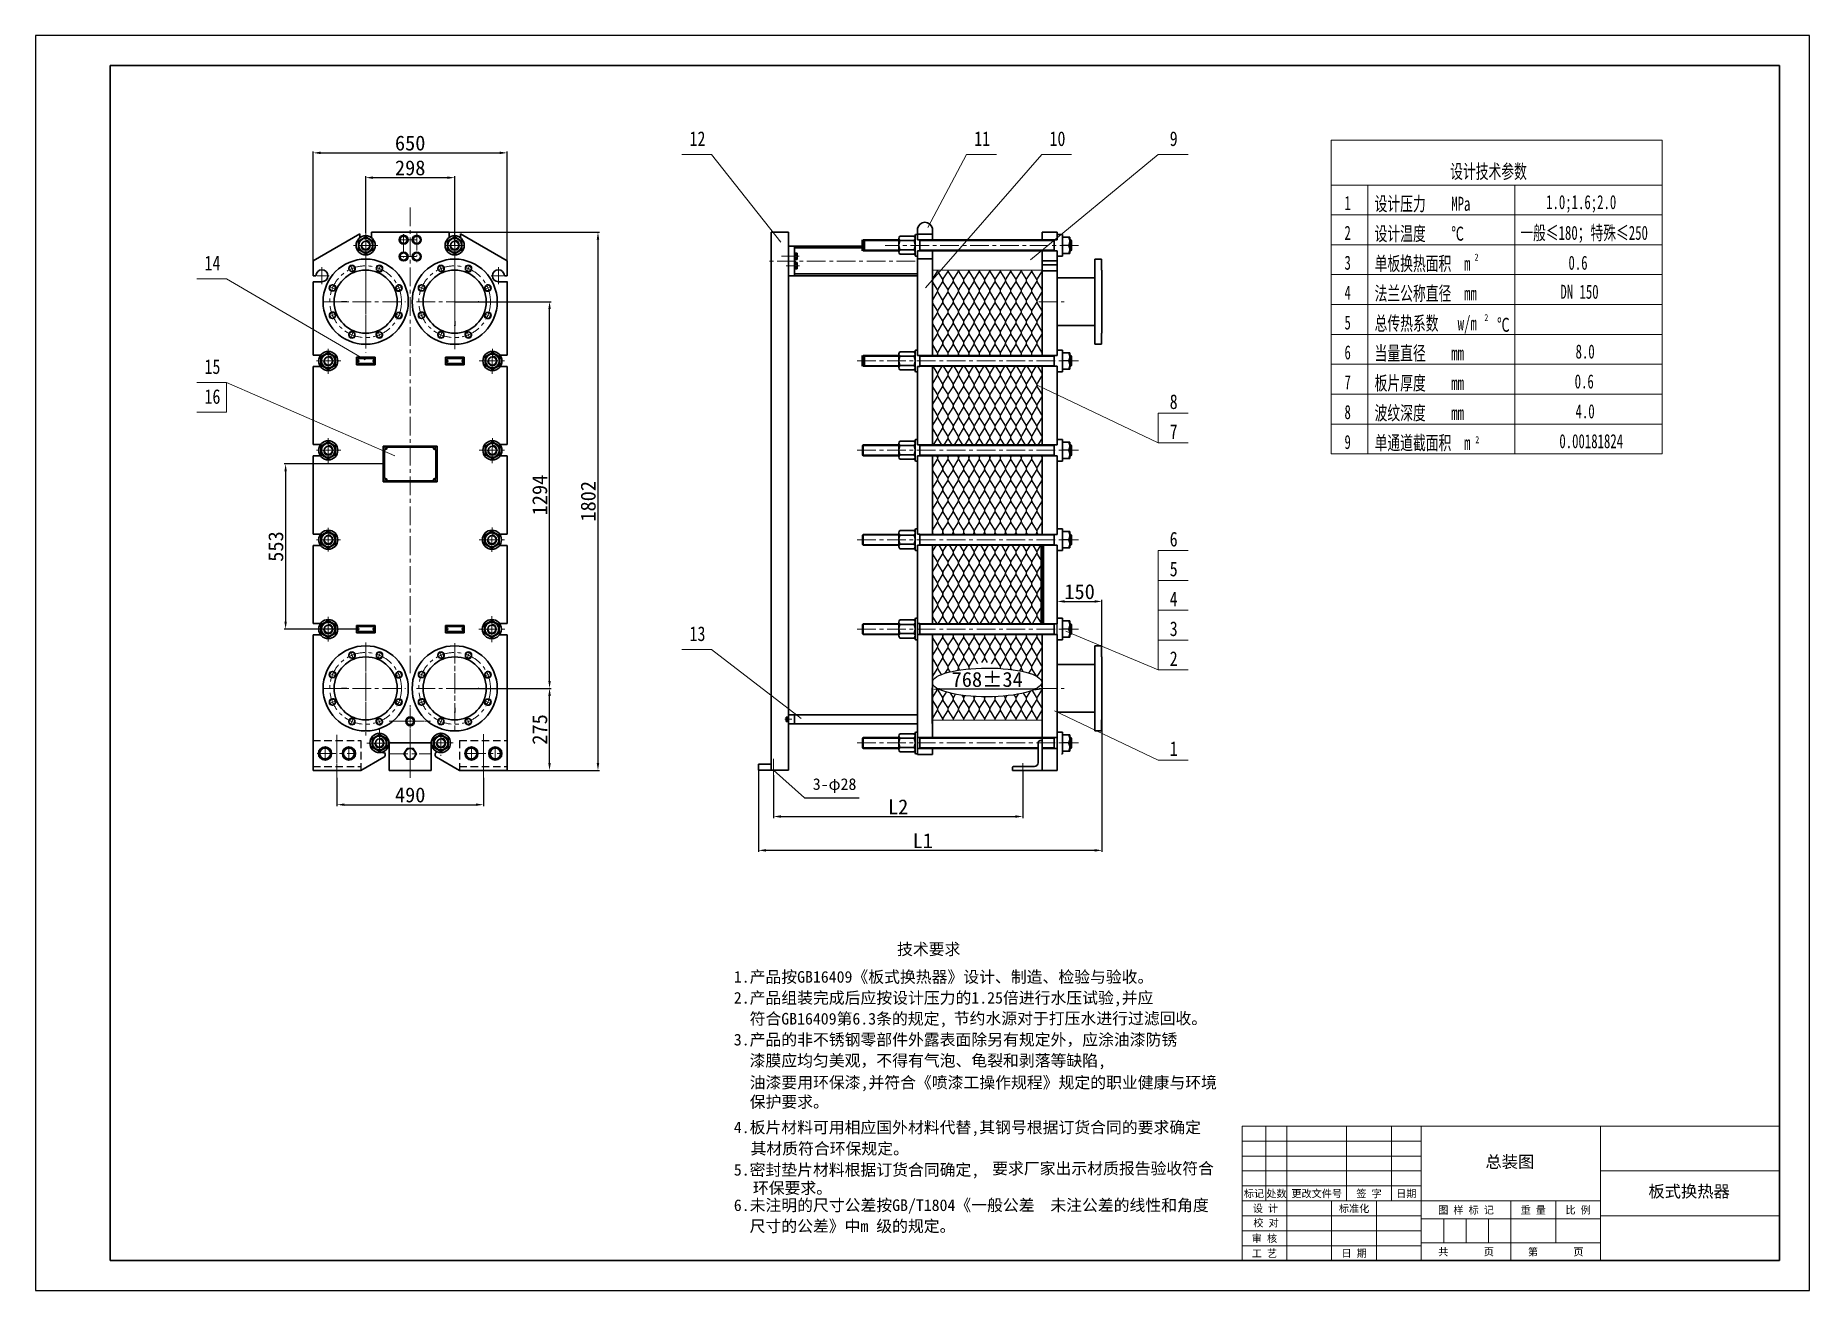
# Model space of a CAD drawing. Header units: millimetres. Extents: x 23378 to 29318, y -39781 to -35581.
import ezdxf
from ezdxf.enums import TextEntityAlignment as Align

# ---------------------------------------------------------------- set-up
doc = ezdxf.new("R2010")
doc.units = ezdxf.units.MM
doc.header["$LTSCALE"] = 5
for name, pattern in [('ACAD_ISO10W100', [18.7, 12, -3, 0.7, -3]), ('CENTER', [2, 1.25, -0.25, 0.25, -0.25]), ('DASHED', [0.75, 0.5, -0.25])]:
    doc.linetypes.add(name, pattern=pattern)
doc.layers.get('Defpoints').update_dxf_attribs({"linetype": 'CONTINUOUS'})
for name, color, linetype in [('1轮廓实线层', 7, 'CONTINUOUS'), ('2细线层', 3, 'CONTINUOUS'), ('LAYER1', 1, 'CONTINUOUS'), ('PARA2', 7, 'CONTINUOUS'), ('图框层', 7, 'CONTINUOUS')]:
    doc.layers.add(name, color=color, linetype=linetype)
for name, color, linetype, lineweight in [('3中心线层', 1, 'CENTER', 13), ('4虚线层', 6, 'DASHED', 13), ('6文字层', 3, 'CONTINUOUS', 13), ('7标注层', 4, 'CONTINUOUS', 13), ('中心线', 1, 'ACAD_ISO10W100', 18), ('粗实线', 2, 'CONTINUOUS', 70), ('细实线', 7, 'CONTINUOUS', 18)]:
    doc.layers.add(name, color=color, linetype=linetype, lineweight=lineweight)
doc.styles.get("Standard").update_dxf_attribs({"font": 'SIMFANG.TTF'})
doc.dimstyles.new('TH_GBDIM', dxfattribs={"dimscale": 5, "dimtxt": 4.5, "dimasz": 3.5, "dimexe": 1, "dimexo": 0, "dimgap": 1.5, "dimtad": 1, "dimtoh": 1, "dimdec": 0, "dimzin": 0, "dimdsep": 46, "dimtxsty": 'Standard', "dimcen": 2.5, "dimadec": 0, "dimazin": 0, "dimtfac": 0.714286, "dimtdec": 0, "dimtmove": 0, "dimatfit": 3, "dimfxl": 0, "dimtolj": 1, "dimtzin": 0, "dimarcsym": 0})

msp = doc.modelspace()

# ---------------------------------------------------------------- texts
at = {"layer": '7标注层', "width": 0.8}
for s, p in [('12', (25567.9, -35950.9)), ('11', (26521.2, -35950.9)), ('10', (26773.2, -35950.9)), ('9', (27175.6, -35950.9)), ('14', (23943.9, -36367.2)), ('15', (23943.9, -36713.8)), ('16', (23943.9, -36813.8)), ('8', (27175.6, -36831.1)), ('7', (27175.6, -36931.1)), ('6', (27175.6, -37291)), ('5', (27175.6, -37391)), ('4', (27175.6, -37491)), ('13', (25567.9, -37607.6)), ('3', (27175.6, -37591)), ('2', (27175.6, -37691)), ('1', (27175.6, -37992.3))]:
    msp.add_text(s, height=49, dxfattribs=at).set_placement(p)
at = {"layer": '细实线', "color": 3, "ltscale": 10, "width": 0.667}
for s, height, p in [('设计技术参数', 47.04, (28114.6, -36059.8)), ('1', 47, (27760.8, -36165)), ('设计压力    MPa    ', 47.04, (27861.7, -36167.8)), ('1.0;1.6;2.0', 47.04, (28436, -36162.2)), ('2', 47, (27760.8, -36265)), ('设计温度    ℃    ', 47.04, (27861.7, -36267.8)), ('一般≤180；特殊≤250', 47.04, (28349.4, -36265)), ('3', 47, (27760.8, -36365)), ('单板换热面积  m    ', 47.04, (27861.7, -36367.8)), ('2', 23.5, (28196.7, -36334.6)), ('0.6', 47.04, (28510.7, -36365)), ('4', 47, (27760.8, -36465)), ('法兰公称直径  mm    ', 47.04, (27861.7, -36467.8)), ('DN 150', 47.04, (28483.7, -36462.2)), ('5', 47, (27760.8, -36565)), ('总传热系数   w/m', 47.04, (27861.7, -36567.8)), ('2', 23.5, (28229.4, -36537)), ('℃', 47, (28271.4, -36572.7)), ('6', 47, (27760.8, -36665)), ('当量直径    mm    ', 47.04, (27861.7, -36667.8)), ('8.0', 47.04, (28534.5, -36662.2)), ('7', 47, (27760.8, -36765)), ('板片厚度    mm    ', 47.04, (27861.7, -36767.8)), ('0.6', 47.04, (28531.5, -36762.2)), ('8', 47, (27760.8, -36865)), ('波纹深度    mm    ', 47.04, (27861.7, -36867.8)), ('4.0', 47.04, (28534.5, -36862.2)), ('9', 47, (27760.8, -36965)), ('单通道截面积  m    ', 47.04, (27861.7, -36967.8)), ('2', 23.5, (28199.1, -36945.6)), ('0.00181824', 47.04, (28480.2, -36962.2))]:
    msp.add_text(s, height=height, dxfattribs=at).set_placement(p)
at = {"layer": '细实线', "color": 3, "ltscale": 10}
for s, p in [('3-φ28', (26053.6, -38117.4)), ('技术要求', (26368.8, -38669.8))]:
    msp.add_text(s, height=38.88, dxfattribs=at).set_placement(p, align=Align.BOTTOM_CENTER)
for s, p in [('1.产品按GB16409《板式换热器》设计、制造、检验与验收。', (25716.2, -38762.6)), ('2.产品组装完成后应按设计压力的1.25倍进行水压试验,并应', (25716.2, -38832.6)), ('  符合GB16409第6.3条的规定,', (25716.2, -38902.6)), ('3.产品的非不锈钢零部件外露表面除另有规定外，应涂油漆防锈', (25716.2, -38972.6)), ('  漆膜应均匀美观，不得有气泡、龟裂和剥落等缺陷,', (25716.2, -39042.6)), ('4.板片材料可用相应国外材料代替,其钢号根据订货合同的要求确定', (25716.2, -39266.1)), ('5.密封垫片材料根据订货合同确定,', (25716.2, -39408.2)), ('6.未注明的尺寸公差按GB/T1804《一般公差  未注公差的线性和角度', (25716.2, -39526.6)), ('  尺寸的公差》中m 级的规定。', (25716.2, -39596.6))]:
    msp.add_text(s, height=38.878, dxfattribs=at).set_placement(p, align=Align.BOTTOM_LEFT)
at = {"layer": '细实线', "color": 3}
for s, p in [('标记', (27457.9, -39456)), (' 设 计 ', (27496.3, -39505.5)), ('处数', (27532.9, -39456)), (' 更改文件号 ', (27667.9, -39456)), (' 标准化 ', (27792.9, -39506)), (' 签 字 ', (27842.9, -39456)), (' 日期 ', (27967.9, -39456)), (' 图 样 标 记 ', (28167.9, -39511)), (' 重 量 ', (28392.9, -39511)), (' 比 例 ', (28542.9, -39511)), (' 审 核 ', (27492.9, -39606)), (' 工 艺 ', (27492.9, -39656)), (' 日 期 ', (27792.9, -39656)), ('共       页', (28167.9, -39651)), ('第       页', (28467.9, -39651))]:
    msp.add_text(s, height=24.88, dxfattribs=at).set_placement(p, align=Align.MIDDLE)
msp.add_text('校 对', height=24.88, dxfattribs=at).set_placement((27455.7, -39567.2))
at = {"layer": '细实线', "color": 3, "ltscale": 10, "attachment_point": 1}
for s, insert, char_height, width in [('节约水源对于打压水进行过滤回收。', (26452.5, -38851), 38.878, 1335.947), ('油漆要用环保漆,并符合《喷漆工操作规程》规定的职业健康与环境保护要求。', (25769.4, -39065.4), 38.878, 1587.419), ('其材质符合环保规定。', (25772.2, -39286.7), 38.88, 849.166), ('要求厂家出示材质报告验收符合', (26581.2, -39353.1), 38.878, 1381.678), ('环保要求。', (25780.1, -39418.5), 38.88, 1381.678)]:
    msp.add_mtext(s, dxfattribs=dict(at, insert=insert, char_height=char_height, width=width))
at = {"layer": '细实线', "color": 3, "char_height": 40, "width": 37310.488, "attachment_point": 1}
for s, insert in [('{\\C0;总装图}', (28232.7, -39330.4)), ('板式换热器', (28778.3, -39429.2))]:
    msp.add_mtext(s, dxfattribs=dict(at, insert=insert))

# ---------------------------------------------------------------- blocks, each defined once
blk = doc.blocks.new('*D180')
at = {"layer": '6文字层', "color": 0, "lineweight": -2, "ltscale": 10}
for p, q in [((25848.9, -38056.8), (25848.9, -38199.9)), ((26683.9, -38041), (26683.9, -38199.9)), ((25873.9, -38194.9), (26658.9, -38194.9))]:
    blk.add_line(p, q, dxfattribs=at)
at = {"layer": '6文字层', "color": 0, "lineweight": 30, "ltscale": 10}
for points in [[(25873.9, -38190.8), (25873.9, -38199.1), (25848.9, -38194.9)], [(26658.9, -38190.8), (26658.9, -38199.1), (26683.9, -38194.9)]]:
    blk.add_solid(points, dxfattribs=at)
at = {"layer": 'Defpoints', "color": 0, "lineweight": 30, "ltscale": 10}
for p in [(25848.9, -38056.8), (26683.9, -38041), (26683.9, -38194.9)]:
    blk.add_point(p, dxfattribs=at)
at = {"layer": '6文字层', "color": 0, "ltscale": 10, "insert": (26266.4, -38162.4), "char_height": 50, "attachment_point": 5}
blk.add_mtext('\\A1;L2', dxfattribs=at)
blk = doc.blocks.new('*D176')
at = {"layer": '6文字层', "color": 0, "lineweight": -2, "ltscale": 10}
for p, q in [((26948.9, -37871.5), (26948.9, -38313.1)), ((25798.9, -38040.1), (25798.9, -38313.1)), ((26923.9, -38308.1), (25823.9, -38308.1))]:
    blk.add_line(p, q, dxfattribs=at)
at = {"layer": '6文字层', "color": 0, "lineweight": 30, "ltscale": 10}
for points in [[(25823.9, -38303.9), (25823.9, -38312.3), (25798.9, -38308.1)], [(26923.9, -38303.9), (26923.9, -38312.3), (26948.9, -38308.1)]]:
    blk.add_solid(points, dxfattribs=at)
at = {"layer": 'Defpoints', "color": 0, "lineweight": 30, "ltscale": 10}
for p in [(26948.9, -37871.5), (25798.9, -38040.1), (25798.9, -38308.1)]:
    blk.add_point(p, dxfattribs=at)
at = {"layer": '6文字层', "color": 0, "ltscale": 10, "insert": (26348.9, -38275.6), "char_height": 50, "attachment_point": 5}
blk.add_mtext('\\A1;L1', dxfattribs=at)
blk = doc.blocks.new('*D177')
at = {"layer": '6文字层', "color": 0, "lineweight": -2, "ltscale": 10}
for p, q in [((24762.6, -36239), (25266.4, -36239)), ((25261.4, -36264), (25261.4, -38016)), ((24957.6, -38041), (25266.4, -38041))]:
    blk.add_line(p, q, dxfattribs=at)
at = {"layer": '6文字层', "color": 0, "lineweight": 30, "ltscale": 10}
for points in [[(25257.2, -36264), (25265.5, -36264), (25261.4, -36239)], [(25257.2, -38016), (25265.5, -38016), (25261.4, -38041)]]:
    blk.add_solid(points, dxfattribs=at)
at = {"layer": 'Defpoints', "color": 0, "lineweight": 30, "ltscale": 10}
for p in [(24762.6, -36239), (24957.6, -38041), (25261.4, -38041)]:
    blk.add_point(p, dxfattribs=at)
at = {"layer": '6文字层', "color": 0, "ltscale": 10, "insert": (25228.9, -37140), "char_height": 50, "attachment_point": 5, "rotation": 90}
blk.add_mtext('\\A1;1802', dxfattribs=at)
blk = doc.blocks.new('*D173')
at = {"layer": '6文字层', "color": 0, "lineweight": -2, "ltscale": 10}
for p, q in [((24783.4, -36472), (25104.2, -36472)), ((25099.2, -37741), (25099.2, -36497)), ((24783.4, -37766), (25104.2, -37766))]:
    blk.add_line(p, q, dxfattribs=at)
at = {"layer": '6文字层', "color": 0, "ltscale": 10}
for points in [[(25095.1, -36497), (25103.4, -36497), (25099.2, -36472)], [(25095.1, -37741), (25103.4, -37741), (25099.2, -37766)]]:
    blk.add_solid(points, dxfattribs=at)
at = {"layer": 'Defpoints', "color": 0, "ltscale": 10}
for p in [(24783.4, -36472), (25099.2, -36472), (24783.4, -37766)]:
    blk.add_point(p, dxfattribs=at)
at = {"layer": '6文字层', "color": 0, "ltscale": 10, "insert": (25066.7, -37119), "char_height": 50, "attachment_point": 5, "rotation": 90}
blk.add_mtext('\\A1;1294', dxfattribs=at)
blk = doc.blocks.new('*D178')
at = {"layer": '6文字层', "color": 0, "lineweight": -2, "ltscale": 10}
for p, q in [((24783.4, -37766), (25104.2, -37766)), ((25099.2, -38016), (25099.2, -37791)), ((24957.6, -38041), (25104.2, -38041))]:
    blk.add_line(p, q, dxfattribs=at)
at = {"layer": '6文字层', "color": 0, "ltscale": 10}
for points in [[(25095.1, -37791), (25103.4, -37791), (25099.2, -37766)], [(25095.1, -38016), (25103.4, -38016), (25099.2, -38041)]]:
    blk.add_solid(points, dxfattribs=at)
at = {"layer": 'Defpoints', "color": 0, "ltscale": 10}
for p in [(24783.4, -37766), (25099.2, -37766), (24957.6, -38041)]:
    blk.add_point(p, dxfattribs=at)
at = {"layer": '6文字层', "color": 0, "ltscale": 10, "insert": (25066.7, -37903.5), "char_height": 50, "attachment_point": 5, "rotation": 90}
blk.add_mtext('\\A1;275', dxfattribs=at)
blk = doc.blocks.new('*D179')
at = {"layer": '6文字层', "color": 0, "lineweight": -2, "ltscale": 10}
for p, q in [((24542.6, -37015.1), (24210.5, -37015.1)), ((24215.5, -37040.1), (24215.5, -37542.6)), ((24452.9, -37567.6), (24210.5, -37567.6))]:
    blk.add_line(p, q, dxfattribs=at)
at = {"layer": '6文字层', "color": 0, "ltscale": 10}
for points in [[(24211.4, -37040.1), (24219.7, -37040.1), (24215.5, -37015.1)], [(24211.4, -37542.6), (24219.7, -37542.6), (24215.5, -37567.6)]]:
    blk.add_solid(points, dxfattribs=at)
at = {"layer": 'Defpoints', "color": 0, "ltscale": 10}
for p in [(24542.6, -37015.1), (24215.5, -37567.6), (24452.9, -37567.6)]:
    blk.add_point(p, dxfattribs=at)
at = {"layer": '6文字层', "color": 0, "ltscale": 10, "insert": (24183, -37291.4), "char_height": 50, "attachment_point": 5, "rotation": 90}
blk.add_mtext('\\A1;553', dxfattribs=at)
blk = doc.blocks.new('*D174')
at = {"layer": '6文字层', "color": 0, "lineweight": -2, "ltscale": 10}
for p, q in [((24307.6, -36335), (24307.6, -35968.9)), ((24332.6, -35973.9), (24932.6, -35973.9)), ((24957.6, -36335), (24957.6, -35968.9))]:
    blk.add_line(p, q, dxfattribs=at)
at = {"layer": '6文字层', "color": 0, "lineweight": 30, "ltscale": 10}
for points in [[(24332.6, -35969.8), (24332.6, -35978.1), (24307.6, -35973.9)], [(24932.6, -35969.8), (24932.6, -35978.1), (24957.6, -35973.9)]]:
    blk.add_solid(points, dxfattribs=at)
at = {"layer": 'Defpoints', "color": 0, "lineweight": 30, "ltscale": 10}
for p in [(24957.6, -35973.9), (24307.6, -36335), (24957.6, -36335)]:
    blk.add_point(p, dxfattribs=at)
at = {"layer": '6文字层', "color": 0, "ltscale": 10, "insert": (24632.6, -35941.4), "char_height": 50, "attachment_point": 5}
blk.add_mtext('\\A1;650', dxfattribs=at)
blk = doc.blocks.new('*D175')
at = {"layer": '6文字层', "color": 0, "lineweight": -2, "ltscale": 10}
for p, q in [((24483.6, -36241.6), (24483.6, -36051.9)), ((24781.6, -36283.5), (24781.6, -36051.9)), ((24508.6, -36056.9), (24756.6, -36056.9))]:
    blk.add_line(p, q, dxfattribs=at)
at = {"layer": '6文字层', "color": 0, "ltscale": 10}
for points in [[(24508.6, -36052.7), (24508.6, -36061.1), (24483.6, -36056.9)], [(24756.6, -36052.7), (24756.6, -36061.1), (24781.6, -36056.9)]]:
    blk.add_solid(points, dxfattribs=at)
at = {"layer": 'Defpoints', "color": 0, "ltscale": 10}
for p in [(24781.6, -36056.9), (24483.6, -36241.6), (24781.6, -36283.5)]:
    blk.add_point(p, dxfattribs=at)
at = {"layer": '6文字层', "color": 0, "ltscale": 10, "insert": (24632.6, -36024.4), "char_height": 50, "attachment_point": 5}
blk.add_mtext('\\A1;298', dxfattribs=at)
blk = doc.blocks.new('*D181')
at = {"layer": '6文字层', "color": 0, "lineweight": -2, "ltscale": 10}
for p, q in [((26380.6, -37883.5), (26380.6, -37763.9)), ((26723.6, -37768.9), (26405.6, -37768.9)), ((26748.6, -37881), (26748.6, -37763.9))]:
    blk.add_line(p, q, dxfattribs=at)
at = {"layer": '6文字层', "color": 0, "lineweight": 30, "ltscale": 10}
for points in [[(26405.6, -37764.7), (26405.6, -37773), (26380.6, -37768.9)], [(26723.6, -37764.7), (26723.6, -37773), (26748.6, -37768.9)]]:
    blk.add_solid(points, dxfattribs=at)
at = {"layer": 'Defpoints', "color": 0, "lineweight": 30, "ltscale": 10}
for p in [(26380.6, -37768.9), (26380.6, -37883.5), (26748.6, -37881)]:
    blk.add_point(p, dxfattribs=at)
at = {"layer": '6文字层', "color": 0, "ltscale": 10, "insert": (26564.6, -37736.4), "char_height": 50, "attachment_point": 5}
blk.add_mtext('\\A1;768±34', dxfattribs=at)
blk = doc.blocks.new('*D182')
at = {"layer": '6文字层', "color": 0, "lineweight": -2, "ltscale": 10}
for p, q in [((26798.9, -37686.5), (26798.9, -37470.1)), ((26823.9, -37475.1), (26923.9, -37475.1)), ((26948.9, -37660.5), (26948.9, -37470.1))]:
    blk.add_line(p, q, dxfattribs=at)
at = {"layer": '6文字层', "color": 0, "lineweight": 30, "ltscale": 10}
for points in [[(26823.9, -37470.9), (26823.9, -37479.2), (26798.9, -37475.1)], [(26923.9, -37470.9), (26923.9, -37479.2), (26948.9, -37475.1)]]:
    blk.add_solid(points, dxfattribs=at)
at = {"layer": 'Defpoints', "color": 0, "lineweight": 30, "ltscale": 10}
for p in [(26948.9, -37475.1), (26798.9, -37686.5), (26948.9, -37660.5)]:
    blk.add_point(p, dxfattribs=at)
at = {"layer": '6文字层', "color": 0, "ltscale": 10, "insert": (26873.9, -37442.6), "char_height": 50, "attachment_point": 5}
blk.add_mtext('\\A1;150', dxfattribs=at)
blk = doc.blocks.new('*D183')
at = {"layer": '6文字层', "color": 0, "lineweight": -2, "ltscale": 10}
for p, q in [((24387.6, -38065.3), (24387.6, -38160.3)), ((24877.6, -38065.3), (24877.6, -38160.3)), ((24412.6, -38155.3), (24852.6, -38155.3))]:
    blk.add_line(p, q, dxfattribs=at)
at = {"layer": '6文字层', "color": 0, "lineweight": 30, "ltscale": 10}
for points in [[(24412.6, -38151.1), (24412.6, -38159.4), (24387.6, -38155.3)], [(24852.6, -38151.1), (24852.6, -38159.4), (24877.6, -38155.3)]]:
    blk.add_solid(points, dxfattribs=at)
at = {"layer": 'Defpoints', "color": 0, "lineweight": 30, "ltscale": 10}
for p in [(24387.6, -38065.3), (24877.6, -38065.3), (24877.6, -38155.3)]:
    blk.add_point(p, dxfattribs=at)
at = {"layer": '6文字层', "color": 0, "ltscale": 10, "insert": (24632.6, -38122.8), "char_height": 50, "attachment_point": 5}
blk.add_mtext('\\A1;490', dxfattribs=at)

# ---------------------------------------------------------------- dimensions: what is measured, and where the dimension line sits
at = {"layer": '6文字层', "ltscale": 10}
for base, p1, p2, picture, middle in [((24957.6, -35973.9), (24307.6, -36335), (24957.6, -36335), '*D174', (24632.6, -35941.4)), ((24781.6, -36056.9), (24483.6, -36241.6), (24781.6, -36283.5), '*D175', (24632.6, -36024.4)), ((26948.9, -37475.1), (26798.9, -37686.5), (26948.9, -37660.5), '*D182', (26873.9, -37442.6)), ((24877.6, -38155.3), (24387.6, -38065.3), (24877.6, -38065.3), '*D183', (24632.6, -38122.8))]:
    dim = msp.add_linear_dim(base=base, p1=p1, p2=p2, dimstyle='TH_GBDIM', override={"dimtxt": 10, "dimasz": 5}, dxfattribs=at)
    dim.commit()
    dim.dimension.update_dxf_attribs({"geometry": picture, "text_midpoint": middle})
for base, p1, p2, picture, middle in [((25261.4, -38041), (24762.6, -36239), (24957.6, -38041), '*D177', (25228.9, -37140)), ((25099.2, -36472), (24783.4, -37766), (24783.4, -36472), '*D173', (25066.7, -37119)), ((25099.2, -37766), (24957.6, -38041), (24783.4, -37766), '*D178', (25066.7, -37903.5))]:
    dim = msp.add_linear_dim(base=base, p1=p1, p2=p2, angle=90, dimstyle='TH_GBDIM', override={"dimtxt": 10, "dimasz": 5}, dxfattribs=at)
    dim.commit()
    dim.dimension.update_dxf_attribs({"geometry": picture, "text_midpoint": middle})
dim = msp.add_linear_dim(base=(24215.520639, -37567.6441079), p1=(24542.6365538, -37015.1441079), p2=(24452.8564282, -37567.6441079), angle=90, dimstyle='TH_GBDIM', override={"dimtxt": 10, "dimasz": 5}, dxfattribs=at)
dim.commit()
dim.dimension.update_dxf_attribs({"geometry": '*D179', "text_midpoint": (24215.520639, -37291.3941079), "dimtype": 160})
for base, p1, p2, text, picture, middle in [((26380.6, -37768.9), (26748.6, -37881), (26380.6, -37883.5), '768±34', '*D181', (26564.6, -37768.9)), ((25798.9, -38308.1), (26948.9, -37871.5), (25798.9, -38040.1), 'L1', '*D176', (26348.9, -38308.1))]:
    dim = msp.add_linear_dim(base=base, p1=p1, p2=p2, text=text, dimstyle='TH_GBDIM', override={"dimtxt": 10, "dimasz": 5}, dxfattribs=at)
    dim.commit()
    dim.dimension.update_dxf_attribs({"geometry": picture, "text_midpoint": middle, "dimtype": 160})
dim = msp.add_linear_dim(base=(26683.9, -38194.9), p1=(25848.9, -38056.8), p2=(26683.9, -38041), text='L2', dimstyle='TH_GBDIM', override={"dimtxt": 10, "dimasz": 5}, dxfattribs=at)
dim.commit()
dim.dimension.update_dxf_attribs({"geometry": '*D180', "text_midpoint": (26266.4, -38162.4)})

# ---------------------------------------------------------------- linework, layer by layer
at = {"layer": '1轮廓实线层', "ltscale": 10}
for p, q in [((26323.5, -36260.1), (26323.5, -36305.7)), ((26837.6, -36283.5), (26816.9, -36283.5)), ((26323.5, -36647), (26323.5, -36692.6)), ((26837.6, -36670.3), (26816.9, -36670.3)), ((26323.5, -36946), (26323.5, -36991.6)), ((26837.6, -36969.3), (26816.9, -36969.3)), ((26323.5, -37245.3), (26323.5, -37290.9)), ((26837.6, -37268.6), (26816.9, -37268.6)), ((26323.5, -37544.3), (26323.5, -37589.9)), ((26837.6, -37567.6), (26816.9, -37567.6)), ((26837.6, -37948.8), (26816.9, -37948.8))]:
    msp.add_line(p, q, dxfattribs=at)
at = {"layer": '1轮廓实线层', "ltscale": 5}
for p, q in [((26798.9, -36247.5), (26798.9, -36265.5)), ((26798.9, -36301.5), (26798.9, -36302)), ((26798.9, -36319.5), (26798.9, -36302)), ((26331.5, -36634.3), (26331.5, -36651.8)), ((26798.9, -36634.3), (26798.9, -36652.3)), ((26331.5, -36706.3), (26331.5, -36688.8)), ((26798.9, -36688.3), (26798.9, -36688.8)), ((26798.9, -36706.3), (26798.9, -36688.8)), ((26331.5, -36933.3), (26331.5, -36950.8)), ((26798.9, -36933.3), (26798.9, -36951.3)), ((26798.9, -36987.3), (26798.9, -36987.8)), ((26798.9, -37232.6), (26798.9, -37250.6)), ((26798.9, -37286.6), (26798.9, -37287.1)), ((26331.5, -37531.6), (26331.5, -37549.1)), ((26798.9, -37531.6), (26798.9, -37549.6)), ((26331.5, -37603.6), (26331.5, -37549.1)), ((26798.9, -37585.6), (26798.9, -37586.1)), ((26798.9, -37603.6), (26798.9, -37586.1)), ((26331.5, -37912.8), (26331.5, -37930.3)), ((26331.5, -37984.8), (26331.5, -37930.3)), ((26798.9, -37912.8), (26798.9, -37930.8)), ((26798.9, -37941), (26798.9, -37967.3)), ((26798.9, -37984.8), (26798.9, -37967.3)), ((26812.9, -37984.8), (26816.9, -37984.8))]:
    msp.add_line(p, q, dxfattribs=at)
at = {"layer": '1轮廓实线层'}
msp.add_line((24754.9, -36666.7), (24754.9, -36661.8), dxfattribs=at)
at = {"layer": '1轮廓实线层', "lineweight": 9}
msp.add_line((27417.9, -39681), (29217.8, -39681), dxfattribs=at)
at = {"layer": '1轮廓实线层'}
for centre in [(24456.9, -36670.3), (24511.9, -36670.3)]:
    msp.add_circle(centre, 1.3, dxfattribs=at)
at = {"layer": '2细线层', "ltscale": 7}
for points in [[(26380.9, -36404.5, 0.142857), (26380.9, -36397.5, 0.142857)], [(26398.9, -36576, 0.116434), (26397.6, -36570.4), (26382.7, -36546.6, -0.236068), (26382.7, -36535.4), (26397.6, -36511.6, 0.116434), (26398.9, -36506, 0.116434), (26397.6, -36500.4), (26382.7, -36476.6, -0.236068), (26382.7, -36465.4), (26397.6, -36441.6, 0.116434), (26398.9, -36436, 0.116434), (26397.6, -36430.4), (26382.7, -36406.6, -0.236068), (26382.7, -36395.4), (26397.6, -36371.6, 0.116434), (26398.9, -36366)], [(26398.9, -36576, -0.116434), (26400.2, -36570.4), (26415.1, -36546.6, 0.236068), (26415.1, -36535.4), (26400.2, -36511.6, -0.116434), (26398.9, -36506, -0.116434), (26400.2, -36500.4), (26415.1, -36476.6, 0.236068), (26415.1, -36465.4), (26400.2, -36441.6, -0.116434), (26398.9, -36436, -0.116434), (26400.2, -36430.4), (26415.1, -36406.6, 0.236068), (26415.1, -36395.4), (26400.2, -36371.6, -0.116434), (26398.9, -36366)], [(26433.9, -36576, 0.116434), (26432.6, -36570.4), (26417.7, -36546.6, -0.236068), (26417.7, -36535.4), (26432.6, -36511.6, 0.116434), (26433.9, -36506, 0.116434), (26432.6, -36500.4), (26417.7, -36476.6, -0.236068), (26417.7, -36465.4), (26432.6, -36441.6, 0.116434), (26433.9, -36436, 0.116434), (26432.6, -36430.4), (26417.7, -36406.6, -0.236068), (26417.7, -36395.4), (26432.6, -36371.6, 0.116434), (26433.9, -36366)], [(26433.9, -36576, -0.116434), (26435.2, -36570.4), (26450.1, -36546.6, 0.236068), (26450.1, -36535.4), (26435.2, -36511.6, -0.116434), (26433.9, -36506, -0.116434), (26435.2, -36500.4), (26450.1, -36476.6, 0.236068), (26450.1, -36465.4), (26435.2, -36441.6, -0.116434), (26433.9, -36436, -0.116434), (26435.2, -36430.4), (26450.1, -36406.6, 0.236068), (26450.1, -36395.4), (26435.2, -36371.6, -0.116434), (26433.9, -36366)], [(26468.9, -36576, 0.116434), (26467.6, -36570.4), (26452.7, -36546.6, -0.236068), (26452.7, -36535.4), (26467.6, -36511.6, 0.116434), (26468.9, -36506, 0.116434), (26467.6, -36500.4), (26452.7, -36476.6, -0.236068), (26452.7, -36465.4), (26467.6, -36441.6, 0.116434), (26468.9, -36436, 0.116434), (26467.6, -36430.4), (26452.7, -36406.6, -0.236068), (26452.7, -36395.4), (26467.6, -36371.6, 0.116434), (26468.9, -36366)], [(26468.9, -36576, -0.116434), (26470.2, -36570.4), (26485.1, -36546.6, 0.236068), (26485.1, -36535.4), (26470.2, -36511.6, -0.116434), (26468.9, -36506, -0.116434), (26470.2, -36500.4), (26485.1, -36476.6, 0.236068), (26485.1, -36465.4), (26470.2, -36441.6, -0.116434), (26468.9, -36436, -0.116434), (26470.2, -36430.4), (26485.1, -36406.6, 0.236068), (26485.1, -36395.4), (26470.2, -36371.6, -0.116434), (26468.9, -36366)], [(26503.9, -36576, 0.116434), (26502.6, -36570.4), (26487.7, -36546.6, -0.236068), (26487.7, -36535.4), (26502.6, -36511.6, 0.116434), (26503.9, -36506, 0.116434), (26502.6, -36500.4), (26487.7, -36476.6, -0.236068), (26487.7, -36465.4), (26502.6, -36441.6, 0.116434), (26503.9, -36436, 0.116434), (26502.6, -36430.4), (26487.7, -36406.6, -0.236068), (26487.7, -36395.4), (26502.6, -36371.6, 0.116434), (26503.9, -36366)], [(26503.9, -36576, -0.116434), (26505.2, -36570.4), (26520.1, -36546.6, 0.236068), (26520.1, -36535.4), (26505.2, -36511.6, -0.116434), (26503.9, -36506, -0.116434), (26505.2, -36500.4), (26520.1, -36476.6, 0.236068), (26520.1, -36465.4), (26505.2, -36441.6, -0.116434), (26503.9, -36436, -0.116434), (26505.2, -36430.4), (26520.1, -36406.6, 0.236068), (26520.1, -36395.4), (26505.2, -36371.6, -0.116434), (26503.9, -36366)], [(26538.9, -36576, 0.116434), (26537.6, -36570.4), (26522.7, -36546.6, -0.236068), (26522.7, -36535.4), (26537.6, -36511.6, 0.116434), (26538.9, -36506, 0.116434), (26537.6, -36500.4), (26522.7, -36476.6, -0.236068), (26522.7, -36465.4), (26537.6, -36441.6, 0.116434), (26538.9, -36436, 0.116434), (26537.6, -36430.4), (26522.7, -36406.6, -0.236068), (26522.7, -36395.4), (26537.6, -36371.6, 0.116434), (26538.9, -36366)], [(26538.9, -36576, -0.116434), (26540.2, -36570.4), (26555.1, -36546.6, 0.236068), (26555.1, -36535.4), (26540.2, -36511.6, -0.116434), (26538.9, -36506, -0.116434), (26540.2, -36500.4), (26555.1, -36476.6, 0.236068), (26555.1, -36465.4), (26540.2, -36441.6, -0.116434), (26538.9, -36436, -0.116434), (26540.2, -36430.4), (26555.1, -36406.6, 0.236068), (26555.1, -36395.4), (26540.2, -36371.6, -0.116434), (26538.9, -36366)], [(26573.9, -36576, 0.116434), (26572.6, -36570.4), (26557.7, -36546.6, -0.236068), (26557.7, -36535.4), (26572.6, -36511.6, 0.116434), (26573.9, -36506, 0.116434), (26572.6, -36500.4), (26557.7, -36476.6, -0.236068), (26557.7, -36465.4), (26572.6, -36441.6, 0.116434), (26573.9, -36436, 0.116434), (26572.6, -36430.4), (26557.7, -36406.6, -0.236068), (26557.7, -36395.4), (26572.6, -36371.6, 0.116434), (26573.9, -36366)], [(26573.9, -36576, -0.116434), (26575.2, -36570.4), (26590.1, -36546.6, 0.236068), (26590.1, -36535.4), (26575.2, -36511.6, -0.116434), (26573.9, -36506, -0.116434), (26575.2, -36500.4), (26590.1, -36476.6, 0.236068), (26590.1, -36465.4), (26575.2, -36441.6, -0.116434), (26573.9, -36436, -0.116434), (26575.2, -36430.4), (26590.1, -36406.6, 0.236068), (26590.1, -36395.4), (26575.2, -36371.6, -0.116434), (26573.9, -36366)], [(26608.9, -36576, 0.116434), (26607.6, -36570.4), (26592.7, -36546.6, -0.236068), (26592.7, -36535.4), (26607.6, -36511.6, 0.116434), (26608.9, -36506, 0.116434), (26607.6, -36500.4), (26592.7, -36476.6, -0.236068), (26592.7, -36465.4), (26607.6, -36441.6, 0.116434), (26608.9, -36436, 0.116434), (26607.6, -36430.4), (26592.7, -36406.6, -0.236068), (26592.7, -36395.4), (26607.6, -36371.6, 0.116434), (26608.9, -36366)], [(26608.9, -36576, -0.116434), (26610.2, -36570.4), (26625.1, -36546.6, 0.236068), (26625.1, -36535.4), (26610.2, -36511.6, -0.116434), (26608.9, -36506, -0.116434), (26610.2, -36500.4), (26625.1, -36476.6, 0.236068), (26625.1, -36465.4), (26610.2, -36441.6, -0.116434), (26608.9, -36436, -0.116434), (26610.2, -36430.4), (26625.1, -36406.6, 0.236068), (26625.1, -36395.4), (26610.2, -36371.6, -0.116434), (26608.9, -36366)], [(26643.9, -36576, 0.116434), (26642.6, -36570.4), (26627.7, -36546.6, -0.236068), (26627.7, -36535.4), (26642.6, -36511.6, 0.116434), (26643.9, -36506, 0.116434), (26642.6, -36500.4), (26627.7, -36476.6, -0.236068), (26627.7, -36465.4), (26642.6, -36441.6, 0.116434), (26643.9, -36436, 0.116434), (26642.6, -36430.4), (26627.7, -36406.6, -0.236068), (26627.7, -36395.4), (26642.6, -36371.6, 0.116434), (26643.9, -36366)], [(26643.9, -36576, -0.116434), (26645.2, -36570.4), (26660.1, -36546.6, 0.236068), (26660.1, -36535.4), (26645.2, -36511.6, -0.116434), (26643.9, -36506, -0.116434), (26645.2, -36500.4), (26660.1, -36476.6, 0.236068), (26660.1, -36465.4), (26645.2, -36441.6, -0.116434), (26643.9, -36436, -0.116434), (26645.2, -36430.4), (26660.1, -36406.6, 0.236068), (26660.1, -36395.4), (26645.2, -36371.6, -0.116434), (26643.9, -36366)], [(26678.9, -36576, 0.116434), (26677.6, -36570.4), (26662.7, -36546.6, -0.236068), (26662.7, -36535.4), (26677.6, -36511.6, 0.116434), (26678.9, -36506, 0.116434), (26677.6, -36500.4), (26662.7, -36476.6, -0.236068), (26662.7, -36465.4), (26677.6, -36441.6, 0.116434), (26678.9, -36436, 0.116434), (26677.6, -36430.4), (26662.7, -36406.6, -0.236068), (26662.7, -36395.4), (26677.6, -36371.6, 0.116434), (26678.9, -36366)], [(26678.9, -36576, -0.116434), (26680.2, -36570.4), (26695.1, -36546.6, 0.236068), (26695.1, -36535.4), (26680.2, -36511.6, -0.116434), (26678.9, -36506, -0.116434), (26680.2, -36500.4), (26695.1, -36476.6, 0.236068), (26695.1, -36465.4), (26680.2, -36441.6, -0.116434), (26678.9, -36436, -0.116434), (26680.2, -36430.4), (26695.1, -36406.6, 0.236068), (26695.1, -36395.4), (26680.2, -36371.6, -0.116434), (26678.9, -36366)], [(26713.9, -36576, 0.116434), (26712.6, -36570.4), (26697.7, -36546.6, -0.236068), (26697.7, -36535.4), (26712.6, -36511.6, 0.116434), (26713.9, -36506, 0.116434), (26712.6, -36500.4), (26697.7, -36476.6, -0.236068), (26697.7, -36465.4), (26712.6, -36441.6, 0.116434), (26713.9, -36436, 0.116434), (26712.6, -36430.4), (26697.7, -36406.6, -0.236068), (26697.7, -36395.4), (26712.6, -36371.6, 0.116434), (26713.9, -36366)], [(26713.9, -36576, -0.116434), (26715.2, -36570.4), (26730.1, -36546.6, 0.236068), (26730.1, -36535.4), (26715.2, -36511.6, -0.116434), (26713.9, -36506, -0.116434), (26715.2, -36500.4), (26730.1, -36476.6, 0.236068), (26730.1, -36465.4), (26715.2, -36441.6, -0.116434), (26713.9, -36436, -0.116434), (26715.2, -36430.4), (26730.1, -36406.6, 0.236068), (26730.1, -36395.4), (26715.2, -36371.6, -0.116434), (26713.9, -36366)], [(26748.9, -36576, 0.116434), (26747.6, -36570.4), (26732.7, -36546.6, -0.236068), (26732.7, -36535.4), (26747.6, -36511.6, 0.116434), (26748.9, -36506, 0.116434), (26747.6, -36500.4), (26732.7, -36476.6, -0.236068), (26732.7, -36465.4), (26747.6, -36441.6, 0.116434), (26748.9, -36436, 0.116434), (26747.6, -36430.4), (26732.7, -36406.6, -0.236068), (26732.7, -36395.4), (26747.6, -36371.6, 0.116434), (26748.9, -36366)], [(26380.9, -36474.5, 0.142857), (26380.9, -36467.5, 0.142857)], [(26380.9, -36544.5, 0.142857), (26380.9, -36537.5, 0.142857)], [(26397.1, -36652.3), (26397.6, -36651.6, 0.116434), (26398.9, -36646, 0.116434), (26397.6, -36640.4), (26382.7, -36616.6, -0.236068), (26382.7, -36605.4), (26397.6, -36581.6, 0.116434), (26398.9, -36576)], [(26400.7, -36652.3), (26400.2, -36651.6, -0.116434), (26398.9, -36646, -0.116434), (26400.2, -36640.4), (26415.1, -36616.6, 0.236068), (26415.1, -36605.4), (26400.2, -36581.6, -0.116434), (26398.9, -36576)], [(26432.1, -36652.3), (26432.6, -36651.6, 0.116434), (26433.9, -36646, 0.116434), (26432.6, -36640.4), (26417.7, -36616.6, -0.236068), (26417.7, -36605.4), (26432.6, -36581.6, 0.116434), (26433.9, -36576)], [(26435.7, -36652.3), (26435.2, -36651.6, -0.116434), (26433.9, -36646, -0.116434), (26435.2, -36640.4), (26450.1, -36616.6, 0.236068), (26450.1, -36605.4), (26435.2, -36581.6, -0.116434), (26433.9, -36576)], [(26467.1, -36652.3), (26467.6, -36651.6, 0.116434), (26468.9, -36646, 0.116434), (26467.6, -36640.4), (26452.7, -36616.6, -0.236068), (26452.7, -36605.4), (26467.6, -36581.6, 0.116434), (26468.9, -36576)], [(26470.7, -36652.3), (26470.2, -36651.6, -0.116434), (26468.9, -36646, -0.116434), (26470.2, -36640.4), (26485.1, -36616.6, 0.236068), (26485.1, -36605.4), (26470.2, -36581.6, -0.116434), (26468.9, -36576)], [(26502.1, -36652.3), (26502.6, -36651.6, 0.116434), (26503.9, -36646, 0.116434), (26502.6, -36640.4), (26487.7, -36616.6, -0.236068), (26487.7, -36605.4), (26502.6, -36581.6, 0.116434), (26503.9, -36576)], [(26505.7, -36652.3), (26505.2, -36651.6, -0.116434), (26503.9, -36646, -0.116434), (26505.2, -36640.4), (26520.1, -36616.6, 0.236068), (26520.1, -36605.4), (26505.2, -36581.6, -0.116434), (26503.9, -36576)], [(26537.1, -36652.3), (26537.6, -36651.6, 0.116434), (26538.9, -36646, 0.116434), (26537.6, -36640.4), (26522.7, -36616.6, -0.236068), (26522.7, -36605.4), (26537.6, -36581.6, 0.116434), (26538.9, -36576)], [(26540.7, -36652.3), (26540.2, -36651.6, -0.116434), (26538.9, -36646, -0.116434), (26540.2, -36640.4), (26555.1, -36616.6, 0.236068), (26555.1, -36605.4), (26540.2, -36581.6, -0.116434), (26538.9, -36576)], [(26572.1, -36652.3), (26572.6, -36651.6, 0.116434), (26573.9, -36646, 0.116434), (26572.6, -36640.4), (26557.7, -36616.6, -0.236068), (26557.7, -36605.4), (26572.6, -36581.6, 0.116434), (26573.9, -36576)], [(26575.7, -36652.3), (26575.2, -36651.6, -0.116434), (26573.9, -36646, -0.116434), (26575.2, -36640.4), (26590.1, -36616.6, 0.236068), (26590.1, -36605.4), (26575.2, -36581.6, -0.116434), (26573.9, -36576)], [(26607.1, -36652.3), (26607.6, -36651.6, 0.116434), (26608.9, -36646, 0.116434), (26607.6, -36640.4), (26592.7, -36616.6, -0.236068), (26592.7, -36605.4), (26607.6, -36581.6, 0.116434), (26608.9, -36576)], [(26610.7, -36652.3), (26610.2, -36651.6, -0.116434), (26608.9, -36646, -0.116434), (26610.2, -36640.4), (26625.1, -36616.6, 0.236068), (26625.1, -36605.4), (26610.2, -36581.6, -0.116434), (26608.9, -36576)], [(26642.1, -36652.3), (26642.6, -36651.6, 0.116434), (26643.9, -36646, 0.116434), (26642.6, -36640.4), (26627.7, -36616.6, -0.236068), (26627.7, -36605.4), (26642.6, -36581.6, 0.116434), (26643.9, -36576)], [(26645.7, -36652.3), (26645.2, -36651.6, -0.116434), (26643.9, -36646, -0.116434), (26645.2, -36640.4), (26660.1, -36616.6, 0.236068), (26660.1, -36605.4), (26645.2, -36581.6, -0.116434), (26643.9, -36576)], [(26677.1, -36652.3), (26677.6, -36651.6, 0.116434), (26678.9, -36646, 0.116434), (26677.6, -36640.4), (26662.7, -36616.6, -0.236068), (26662.7, -36605.4), (26677.6, -36581.6, 0.116434), (26678.9, -36576)], [(26680.7, -36652.3), (26680.2, -36651.6, -0.116434), (26678.9, -36646, -0.116434), (26680.2, -36640.4), (26695.1, -36616.6, 0.236068), (26695.1, -36605.4), (26680.2, -36581.6, -0.116434), (26678.9, -36576)], [(26712.1, -36652.3), (26712.6, -36651.6, 0.116434), (26713.9, -36646, 0.116434), (26712.6, -36640.4), (26697.7, -36616.6, -0.236068), (26697.7, -36605.4), (26712.6, -36581.6, 0.116434), (26713.9, -36576)], [(26715.7, -36652.3), (26715.2, -36651.6, -0.116434), (26713.9, -36646, -0.116434), (26715.2, -36640.4), (26730.1, -36616.6, 0.236068), (26730.1, -36605.4), (26715.2, -36581.6, -0.116434), (26713.9, -36576)], [(26747.1, -36652.3), (26747.6, -36651.6, 0.116434), (26748.9, -36646, 0.116434), (26747.6, -36640.4), (26732.7, -36616.6, -0.236068), (26732.7, -36605.4), (26747.6, -36581.6, 0.116434), (26748.9, -36576)], [(26380.9, -36614.5, 0.142857), (26380.9, -36607.5, 0.142857)], [(26398.9, -36786, 0.116434), (26397.6, -36780.4), (26382.7, -36756.6, -0.236068), (26382.7, -36745.4), (26397.6, -36721.6, 0.116434), (26398.9, -36716, 0.116434), (26397.6, -36710.4), (26383.8, -36688.3)], [(26398.9, -36786, -0.116434), (26400.2, -36780.4), (26415.1, -36756.6, 0.236068), (26415.1, -36745.4), (26400.2, -36721.6, -0.116434), (26398.9, -36716, -0.116434), (26400.2, -36710.4), (26414, -36688.3)], [(26433.9, -36786, 0.116434), (26432.6, -36780.4), (26417.7, -36756.6, -0.236068), (26417.7, -36745.4), (26432.6, -36721.6, 0.116434), (26433.9, -36716, 0.116434), (26432.6, -36710.4), (26418.8, -36688.3)], [(26433.9, -36786, -0.116434), (26435.2, -36780.4), (26450.1, -36756.6, 0.236068), (26450.1, -36745.4), (26435.2, -36721.6, -0.116434), (26433.9, -36716, -0.116434), (26435.2, -36710.4), (26449, -36688.3)], [(26468.9, -36786, 0.116434), (26467.6, -36780.4), (26452.7, -36756.6, -0.236068), (26452.7, -36745.4), (26467.6, -36721.6, 0.116434), (26468.9, -36716, 0.116434), (26467.6, -36710.4), (26453.8, -36688.3)], [(26468.9, -36786, -0.116434), (26470.2, -36780.4), (26485.1, -36756.6, 0.236068), (26485.1, -36745.4), (26470.2, -36721.6, -0.116434), (26468.9, -36716, -0.116434), (26470.2, -36710.4), (26484, -36688.3)], [(26503.9, -36786, 0.116434), (26502.6, -36780.4), (26487.7, -36756.6, -0.236068), (26487.7, -36745.4), (26502.6, -36721.6, 0.116434), (26503.9, -36716, 0.116434), (26502.6, -36710.4), (26488.8, -36688.3)], [(26503.9, -36786, -0.116434), (26505.2, -36780.4), (26520.1, -36756.6, 0.236068), (26520.1, -36745.4), (26505.2, -36721.6, -0.116434), (26503.9, -36716, -0.116434), (26505.2, -36710.4), (26519, -36688.3)], [(26538.9, -36786, 0.116434), (26537.6, -36780.4), (26522.7, -36756.6, -0.236068), (26522.7, -36745.4), (26537.6, -36721.6, 0.116434), (26538.9, -36716, 0.116434), (26537.6, -36710.4), (26523.8, -36688.3)], [(26538.9, -36786, -0.116434), (26540.2, -36780.4), (26555.1, -36756.6, 0.236068), (26555.1, -36745.4), (26540.2, -36721.6, -0.116434), (26538.9, -36716, -0.116434), (26540.2, -36710.4), (26554, -36688.3)], [(26573.9, -36786, 0.116434), (26572.6, -36780.4), (26557.7, -36756.6, -0.236068), (26557.7, -36745.4), (26572.6, -36721.6, 0.116434), (26573.9, -36716, 0.116434), (26572.6, -36710.4), (26558.8, -36688.3)], [(26573.9, -36786, -0.116434), (26575.2, -36780.4), (26590.1, -36756.6, 0.236068), (26590.1, -36745.4), (26575.2, -36721.6, -0.116434), (26573.9, -36716, -0.116434), (26575.2, -36710.4), (26589, -36688.3)], [(26608.9, -36786, 0.116434), (26607.6, -36780.4), (26592.7, -36756.6, -0.236068), (26592.7, -36745.4), (26607.6, -36721.6, 0.116434), (26608.9, -36716, 0.116434), (26607.6, -36710.4), (26593.8, -36688.3)], [(26608.9, -36786, -0.116434), (26610.2, -36780.4), (26625.1, -36756.6, 0.236068), (26625.1, -36745.4), (26610.2, -36721.6, -0.116434), (26608.9, -36716, -0.116434), (26610.2, -36710.4), (26624, -36688.3)], [(26643.9, -36786, 0.116434), (26642.6, -36780.4), (26627.7, -36756.6, -0.236068), (26627.7, -36745.4), (26642.6, -36721.6, 0.116434), (26643.9, -36716, 0.116434), (26642.6, -36710.4), (26628.8, -36688.3)], [(26643.9, -36786, -0.116434), (26645.2, -36780.4), (26660.1, -36756.6, 0.236068), (26660.1, -36745.4), (26645.2, -36721.6, -0.116434), (26643.9, -36716, -0.116434), (26645.2, -36710.4), (26659, -36688.3)], [(26678.9, -36786, 0.116434), (26677.6, -36780.4), (26662.7, -36756.6, -0.236068), (26662.7, -36745.4), (26677.6, -36721.6, 0.116434), (26678.9, -36716, 0.116434), (26677.6, -36710.4), (26663.8, -36688.3)], [(26678.9, -36786, -0.116434), (26680.2, -36780.4), (26695.1, -36756.6, 0.236068), (26695.1, -36745.4), (26680.2, -36721.6, -0.116434), (26678.9, -36716, -0.116434), (26680.2, -36710.4), (26694, -36688.3)], [(26713.9, -36786, 0.116434), (26712.6, -36780.4), (26697.7, -36756.6, -0.236068), (26697.7, -36745.4), (26712.6, -36721.6, 0.116434), (26713.9, -36716, 0.116434), (26712.6, -36710.4), (26698.8, -36688.3)], [(26713.9, -36786, -0.116434), (26715.2, -36780.4), (26730.1, -36756.6, 0.236068), (26730.1, -36745.4), (26715.2, -36721.6, -0.116434), (26713.9, -36716, -0.116434), (26715.2, -36710.4), (26729, -36688.3)], [(26748.9, -36786, 0.116434), (26747.6, -36780.4), (26732.7, -36756.6, -0.236068), (26732.7, -36745.4), (26747.6, -36721.6, 0.116434), (26748.9, -36716, 0.116434), (26747.6, -36710.4), (26733.8, -36688.3)], [(26380.9, -36754.5, 0.142857), (26380.9, -36747.5, 0.142857)], [(26380.9, -36824.5, 0.142857), (26380.9, -36817.5, 0.142857)], [(26385.3, -36951.3), (26397.6, -36931.6, 0.116434), (26398.9, -36926, 0.116434), (26397.6, -36920.4), (26382.7, -36896.6, -0.236068), (26382.7, -36885.4), (26397.6, -36861.6, 0.116434), (26398.9, -36856, 0.116434), (26397.6, -36850.4), (26382.7, -36826.6, -0.236068), (26382.7, -36815.4), (26397.6, -36791.6, 0.116434), (26398.9, -36786)], [(26412.6, -36951.3), (26400.2, -36931.6, -0.116434), (26398.9, -36926, -0.116434), (26400.2, -36920.4), (26415.1, -36896.6, 0.236068), (26415.1, -36885.4), (26400.2, -36861.6, -0.116434), (26398.9, -36856, -0.116434), (26400.2, -36850.4), (26415.1, -36826.6, 0.236068), (26415.1, -36815.4), (26400.2, -36791.6, -0.116434), (26398.9, -36786)], [(26420.3, -36951.3), (26432.6, -36931.6, 0.116434), (26433.9, -36926, 0.116434), (26432.6, -36920.4), (26417.7, -36896.6, -0.236068), (26417.7, -36885.4), (26432.6, -36861.6, 0.116434), (26433.9, -36856, 0.116434), (26432.6, -36850.4), (26417.7, -36826.6, -0.236068), (26417.7, -36815.4), (26432.6, -36791.6, 0.116434), (26433.9, -36786)], [(26447.6, -36951.3), (26435.2, -36931.6, -0.116434), (26433.9, -36926, -0.116434), (26435.2, -36920.4), (26450.1, -36896.6, 0.236068), (26450.1, -36885.4), (26435.2, -36861.6, -0.116434), (26433.9, -36856, -0.116434), (26435.2, -36850.4), (26450.1, -36826.6, 0.236068), (26450.1, -36815.4), (26435.2, -36791.6, -0.116434), (26433.9, -36786)], [(26455.3, -36951.3), (26467.6, -36931.6, 0.116434), (26468.9, -36926, 0.116434), (26467.6, -36920.4), (26452.7, -36896.6, -0.236068), (26452.7, -36885.4), (26467.6, -36861.6, 0.116434), (26468.9, -36856, 0.116434), (26467.6, -36850.4), (26452.7, -36826.6, -0.236068), (26452.7, -36815.4), (26467.6, -36791.6, 0.116434), (26468.9, -36786)], [(26482.6, -36951.3), (26470.2, -36931.6, -0.116434), (26468.9, -36926, -0.116434), (26470.2, -36920.4), (26485.1, -36896.6, 0.236068), (26485.1, -36885.4), (26470.2, -36861.6, -0.116434), (26468.9, -36856, -0.116434), (26470.2, -36850.4), (26485.1, -36826.6, 0.236068), (26485.1, -36815.4), (26470.2, -36791.6, -0.116434), (26468.9, -36786)], [(26490.3, -36951.3), (26502.6, -36931.6, 0.116434), (26503.9, -36926, 0.116434), (26502.6, -36920.4), (26487.7, -36896.6, -0.236068), (26487.7, -36885.4), (26502.6, -36861.6, 0.116434), (26503.9, -36856, 0.116434), (26502.6, -36850.4), (26487.7, -36826.6, -0.236068), (26487.7, -36815.4), (26502.6, -36791.6, 0.116434), (26503.9, -36786)], [(26517.6, -36951.3), (26505.2, -36931.6, -0.116434), (26503.9, -36926, -0.116434), (26505.2, -36920.4), (26520.1, -36896.6, 0.236068), (26520.1, -36885.4), (26505.2, -36861.6, -0.116434), (26503.9, -36856, -0.116434), (26505.2, -36850.4), (26520.1, -36826.6, 0.236068), (26520.1, -36815.4), (26505.2, -36791.6, -0.116434), (26503.9, -36786)], [(26525.3, -36951.3), (26537.6, -36931.6, 0.116434), (26538.9, -36926, 0.116434), (26537.6, -36920.4), (26522.7, -36896.6, -0.236068), (26522.7, -36885.4), (26537.6, -36861.6, 0.116434), (26538.9, -36856, 0.116434), (26537.6, -36850.4), (26522.7, -36826.6, -0.236068), (26522.7, -36815.4), (26537.6, -36791.6, 0.116434), (26538.9, -36786)], [(26552.6, -36951.3), (26540.2, -36931.6, -0.116434), (26538.9, -36926, -0.116434), (26540.2, -36920.4), (26555.1, -36896.6, 0.236068), (26555.1, -36885.4), (26540.2, -36861.6, -0.116434), (26538.9, -36856, -0.116434), (26540.2, -36850.4), (26555.1, -36826.6, 0.236068), (26555.1, -36815.4), (26540.2, -36791.6, -0.116434), (26538.9, -36786)], [(26560.3, -36951.3), (26572.6, -36931.6, 0.116434), (26573.9, -36926, 0.116434), (26572.6, -36920.4), (26557.7, -36896.6, -0.236068), (26557.7, -36885.4), (26572.6, -36861.6, 0.116434), (26573.9, -36856, 0.116434), (26572.6, -36850.4), (26557.7, -36826.6, -0.236068), (26557.7, -36815.4), (26572.6, -36791.6, 0.116434), (26573.9, -36786)], [(26587.6, -36951.3), (26575.2, -36931.6, -0.116434), (26573.9, -36926, -0.116434), (26575.2, -36920.4), (26590.1, -36896.6, 0.236068), (26590.1, -36885.4), (26575.2, -36861.6, -0.116434), (26573.9, -36856, -0.116434), (26575.2, -36850.4), (26590.1, -36826.6, 0.236068), (26590.1, -36815.4), (26575.2, -36791.6, -0.116434), (26573.9, -36786)], [(26595.3, -36951.3), (26607.6, -36931.6, 0.116434), (26608.9, -36926, 0.116434), (26607.6, -36920.4), (26592.7, -36896.6, -0.236068), (26592.7, -36885.4), (26607.6, -36861.6, 0.116434), (26608.9, -36856, 0.116434), (26607.6, -36850.4), (26592.7, -36826.6, -0.236068), (26592.7, -36815.4), (26607.6, -36791.6, 0.116434), (26608.9, -36786)], [(26622.6, -36951.3), (26610.2, -36931.6, -0.116434), (26608.9, -36926, -0.116434), (26610.2, -36920.4), (26625.1, -36896.6, 0.236068), (26625.1, -36885.4), (26610.2, -36861.6, -0.116434), (26608.9, -36856, -0.116434), (26610.2, -36850.4), (26625.1, -36826.6, 0.236068), (26625.1, -36815.4), (26610.2, -36791.6, -0.116434), (26608.9, -36786)], [(26630.3, -36951.3), (26642.6, -36931.6, 0.116434), (26643.9, -36926, 0.116434), (26642.6, -36920.4), (26627.7, -36896.6, -0.236068), (26627.7, -36885.4), (26642.6, -36861.6, 0.116434), (26643.9, -36856, 0.116434), (26642.6, -36850.4), (26627.7, -36826.6, -0.236068), (26627.7, -36815.4), (26642.6, -36791.6, 0.116434), (26643.9, -36786)], [(26657.6, -36951.3), (26645.2, -36931.6, -0.116434), (26643.9, -36926, -0.116434), (26645.2, -36920.4), (26660.1, -36896.6, 0.236068), (26660.1, -36885.4), (26645.2, -36861.6, -0.116434), (26643.9, -36856, -0.116434), (26645.2, -36850.4), (26660.1, -36826.6, 0.236068), (26660.1, -36815.4), (26645.2, -36791.6, -0.116434), (26643.9, -36786)], [(26665.3, -36951.3), (26677.6, -36931.6, 0.116434), (26678.9, -36926, 0.116434), (26677.6, -36920.4), (26662.7, -36896.6, -0.236068), (26662.7, -36885.4), (26677.6, -36861.6, 0.116434), (26678.9, -36856, 0.116434), (26677.6, -36850.4), (26662.7, -36826.6, -0.236068), (26662.7, -36815.4), (26677.6, -36791.6, 0.116434), (26678.9, -36786)], [(26692.6, -36951.3), (26680.2, -36931.6, -0.116434), (26678.9, -36926, -0.116434), (26680.2, -36920.4), (26695.1, -36896.6, 0.236068), (26695.1, -36885.4), (26680.2, -36861.6, -0.116434), (26678.9, -36856, -0.116434), (26680.2, -36850.4), (26695.1, -36826.6, 0.236068), (26695.1, -36815.4), (26680.2, -36791.6, -0.116434), (26678.9, -36786)], [(26700.3, -36951.3), (26712.6, -36931.6, 0.116434), (26713.9, -36926, 0.116434), (26712.6, -36920.4), (26697.7, -36896.6, -0.236068), (26697.7, -36885.4), (26712.6, -36861.6, 0.116434), (26713.9, -36856, 0.116434), (26712.6, -36850.4), (26697.7, -36826.6, -0.236068), (26697.7, -36815.4), (26712.6, -36791.6, 0.116434), (26713.9, -36786)], [(26727.6, -36951.3), (26715.2, -36931.6, -0.116434), (26713.9, -36926, -0.116434), (26715.2, -36920.4), (26730.1, -36896.6, 0.236068), (26730.1, -36885.4), (26715.2, -36861.6, -0.116434), (26713.9, -36856, -0.116434), (26715.2, -36850.4), (26730.1, -36826.6, 0.236068), (26730.1, -36815.4), (26715.2, -36791.6, -0.116434), (26713.9, -36786)], [(26735.3, -36951.3), (26747.6, -36931.6, 0.116434), (26748.9, -36926, 0.116434), (26747.6, -36920.4), (26732.7, -36896.6, -0.236068), (26732.7, -36885.4), (26747.6, -36861.6, 0.116434), (26748.9, -36856, 0.116434), (26747.6, -36850.4), (26732.7, -36826.6, -0.236068), (26732.7, -36815.4), (26747.6, -36791.6, 0.116434), (26748.9, -36786)], [(26380.9, -36894.5, 0.142857), (26380.9, -36887.5, 0.142857)], [(26398.9, -37206, 0.116434), (26397.6, -37200.4), (26382.7, -37176.6, -0.236068), (26382.7, -37165.4), (26397.6, -37141.6, 0.116434), (26398.9, -37136, 0.116434), (26397.6, -37130.4), (26382.7, -37106.6, -0.236068), (26382.7, -37095.4), (26397.6, -37071.6, 0.116434), (26398.9, -37066, 0.116434), (26397.6, -37060.4), (26382.7, -37036.6, -0.236068), (26382.7, -37025.4), (26397.6, -37001.6, 0.116434), (26398.9, -36996)], [(26398.9, -36996, 0.116434), (26397.6, -36990.4), (26395.7, -36987.3)], [(26398.9, -36996, -0.116434), (26400.2, -36990.4), (26402.1, -36987.3)], [(26398.9, -37206, -0.116434), (26400.2, -37200.4), (26415.1, -37176.6, 0.236068), (26415.1, -37165.4), (26400.2, -37141.6, -0.116434), (26398.9, -37136, -0.116434), (26400.2, -37130.4), (26415.1, -37106.6, 0.236068), (26415.1, -37095.4), (26400.2, -37071.6, -0.116434), (26398.9, -37066, -0.116434), (26400.2, -37060.4), (26415.1, -37036.6, 0.236068), (26415.1, -37025.4), (26400.2, -37001.6, -0.116434), (26398.9, -36996)], [(26433.9, -37206, 0.116434), (26432.6, -37200.4), (26417.7, -37176.6, -0.236068), (26417.7, -37165.4), (26432.6, -37141.6, 0.116434), (26433.9, -37136, 0.116434), (26432.6, -37130.4), (26417.7, -37106.6, -0.236068), (26417.7, -37095.4), (26432.6, -37071.6, 0.116434), (26433.9, -37066, 0.116434), (26432.6, -37060.4), (26417.7, -37036.6, -0.236068), (26417.7, -37025.4), (26432.6, -37001.6, 0.116434), (26433.9, -36996)], [(26433.9, -36996, 0.116434), (26432.6, -36990.4), (26430.7, -36987.3)], [(26433.9, -36996, -0.116434), (26435.2, -36990.4), (26437.1, -36987.3)], [(26433.9, -37206, -0.116434), (26435.2, -37200.4), (26450.1, -37176.6, 0.236068), (26450.1, -37165.4), (26435.2, -37141.6, -0.116434), (26433.9, -37136, -0.116434), (26435.2, -37130.4), (26450.1, -37106.6, 0.236068), (26450.1, -37095.4), (26435.2, -37071.6, -0.116434), (26433.9, -37066, -0.116434), (26435.2, -37060.4), (26450.1, -37036.6, 0.236068), (26450.1, -37025.4), (26435.2, -37001.6, -0.116434), (26433.9, -36996)], [(26468.9, -37206, 0.116434), (26467.6, -37200.4), (26452.7, -37176.6, -0.236068), (26452.7, -37165.4), (26467.6, -37141.6, 0.116434), (26468.9, -37136, 0.116434), (26467.6, -37130.4), (26452.7, -37106.6, -0.236068), (26452.7, -37095.4), (26467.6, -37071.6, 0.116434), (26468.9, -37066, 0.116434), (26467.6, -37060.4), (26452.7, -37036.6, -0.236068), (26452.7, -37025.4), (26467.6, -37001.6, 0.116434), (26468.9, -36996)], [(26468.9, -36996, 0.116434), (26467.6, -36990.4), (26465.7, -36987.3)], [(26468.9, -36996, -0.116434), (26470.2, -36990.4), (26472.1, -36987.3)], [(26468.9, -37206, -0.116434), (26470.2, -37200.4), (26485.1, -37176.6, 0.236068), (26485.1, -37165.4), (26470.2, -37141.6, -0.116434), (26468.9, -37136, -0.116434), (26470.2, -37130.4), (26485.1, -37106.6, 0.236068), (26485.1, -37095.4), (26470.2, -37071.6, -0.116434), (26468.9, -37066, -0.116434), (26470.2, -37060.4), (26485.1, -37036.6, 0.236068), (26485.1, -37025.4), (26470.2, -37001.6, -0.116434), (26468.9, -36996)], [(26503.9, -37206, 0.116434), (26502.6, -37200.4), (26487.7, -37176.6, -0.236068), (26487.7, -37165.4), (26502.6, -37141.6, 0.116434), (26503.9, -37136, 0.116434), (26502.6, -37130.4), (26487.7, -37106.6, -0.236068), (26487.7, -37095.4), (26502.6, -37071.6, 0.116434), (26503.9, -37066, 0.116434), (26502.6, -37060.4), (26487.7, -37036.6, -0.236068), (26487.7, -37025.4), (26502.6, -37001.6, 0.116434), (26503.9, -36996)], [(26503.9, -36996, 0.116434), (26502.6, -36990.4), (26500.7, -36987.3)], [(26503.9, -36996, -0.116434), (26505.2, -36990.4), (26507.1, -36987.3)], [(26503.9, -37206, -0.116434), (26505.2, -37200.4), (26520.1, -37176.6, 0.236068), (26520.1, -37165.4), (26505.2, -37141.6, -0.116434), (26503.9, -37136, -0.116434), (26505.2, -37130.4), (26520.1, -37106.6, 0.236068), (26520.1, -37095.4), (26505.2, -37071.6, -0.116434), (26503.9, -37066, -0.116434), (26505.2, -37060.4), (26520.1, -37036.6, 0.236068), (26520.1, -37025.4), (26505.2, -37001.6, -0.116434), (26503.9, -36996)], [(26538.9, -37206, 0.116434), (26537.6, -37200.4), (26522.7, -37176.6, -0.236068), (26522.7, -37165.4), (26537.6, -37141.6, 0.116434), (26538.9, -37136, 0.116434), (26537.6, -37130.4), (26522.7, -37106.6, -0.236068), (26522.7, -37095.4), (26537.6, -37071.6, 0.116434), (26538.9, -37066, 0.116434), (26537.6, -37060.4), (26522.7, -37036.6, -0.236068), (26522.7, -37025.4), (26537.6, -37001.6, 0.116434), (26538.9, -36996)], [(26538.9, -36996, 0.116434), (26537.6, -36990.4), (26535.7, -36987.3)], [(26538.9, -36996, -0.116434), (26540.2, -36990.4), (26542.1, -36987.3)], [(26538.9, -37206, -0.116434), (26540.2, -37200.4), (26555.1, -37176.6, 0.236068), (26555.1, -37165.4), (26540.2, -37141.6, -0.116434), (26538.9, -37136, -0.116434), (26540.2, -37130.4), (26555.1, -37106.6, 0.236068), (26555.1, -37095.4), (26540.2, -37071.6, -0.116434), (26538.9, -37066, -0.116434), (26540.2, -37060.4), (26555.1, -37036.6, 0.236068), (26555.1, -37025.4), (26540.2, -37001.6, -0.116434), (26538.9, -36996)], [(26573.9, -37206, 0.116434), (26572.6, -37200.4), (26557.7, -37176.6, -0.236068), (26557.7, -37165.4), (26572.6, -37141.6, 0.116434), (26573.9, -37136, 0.116434), (26572.6, -37130.4), (26557.7, -37106.6, -0.236068), (26557.7, -37095.4), (26572.6, -37071.6, 0.116434), (26573.9, -37066, 0.116434), (26572.6, -37060.4), (26557.7, -37036.6, -0.236068), (26557.7, -37025.4), (26572.6, -37001.6, 0.116434), (26573.9, -36996)], [(26573.9, -36996, 0.116434), (26572.6, -36990.4), (26570.7, -36987.3)], [(26573.9, -36996, -0.116434), (26575.2, -36990.4), (26577.1, -36987.3)], [(26573.9, -37206, -0.116434), (26575.2, -37200.4), (26590.1, -37176.6, 0.236068), (26590.1, -37165.4), (26575.2, -37141.6, -0.116434), (26573.9, -37136, -0.116434), (26575.2, -37130.4), (26590.1, -37106.6, 0.236068), (26590.1, -37095.4), (26575.2, -37071.6, -0.116434), (26573.9, -37066, -0.116434), (26575.2, -37060.4), (26590.1, -37036.6, 0.236068), (26590.1, -37025.4), (26575.2, -37001.6, -0.116434), (26573.9, -36996)], [(26608.9, -37206, 0.116434), (26607.6, -37200.4), (26592.7, -37176.6, -0.236068), (26592.7, -37165.4), (26607.6, -37141.6, 0.116434), (26608.9, -37136, 0.116434), (26607.6, -37130.4), (26592.7, -37106.6, -0.236068), (26592.7, -37095.4), (26607.6, -37071.6, 0.116434), (26608.9, -37066, 0.116434), (26607.6, -37060.4), (26592.7, -37036.6, -0.236068), (26592.7, -37025.4), (26607.6, -37001.6, 0.116434), (26608.9, -36996)], [(26608.9, -36996, 0.116434), (26607.6, -36990.4), (26605.7, -36987.3)], [(26608.9, -36996, -0.116434), (26610.2, -36990.4), (26612.1, -36987.3)], [(26608.9, -37206, -0.116434), (26610.2, -37200.4), (26625.1, -37176.6, 0.236068), (26625.1, -37165.4), (26610.2, -37141.6, -0.116434), (26608.9, -37136, -0.116434), (26610.2, -37130.4), (26625.1, -37106.6, 0.236068), (26625.1, -37095.4), (26610.2, -37071.6, -0.116434), (26608.9, -37066, -0.116434), (26610.2, -37060.4), (26625.1, -37036.6, 0.236068), (26625.1, -37025.4), (26610.2, -37001.6, -0.116434), (26608.9, -36996)], [(26643.9, -37206, 0.116434), (26642.6, -37200.4), (26627.7, -37176.6, -0.236068), (26627.7, -37165.4), (26642.6, -37141.6, 0.116434), (26643.9, -37136, 0.116434), (26642.6, -37130.4), (26627.7, -37106.6, -0.236068), (26627.7, -37095.4), (26642.6, -37071.6, 0.116434), (26643.9, -37066, 0.116434), (26642.6, -37060.4), (26627.7, -37036.6, -0.236068), (26627.7, -37025.4), (26642.6, -37001.6, 0.116434), (26643.9, -36996)], [(26643.9, -36996, 0.116434), (26642.6, -36990.4), (26640.7, -36987.3)], [(26643.9, -36996, -0.116434), (26645.2, -36990.4), (26647.1, -36987.3)], [(26643.9, -37206, -0.116434), (26645.2, -37200.4), (26660.1, -37176.6, 0.236068), (26660.1, -37165.4), (26645.2, -37141.6, -0.116434), (26643.9, -37136, -0.116434), (26645.2, -37130.4), (26660.1, -37106.6, 0.236068), (26660.1, -37095.4), (26645.2, -37071.6, -0.116434), (26643.9, -37066, -0.116434), (26645.2, -37060.4), (26660.1, -37036.6, 0.236068), (26660.1, -37025.4), (26645.2, -37001.6, -0.116434), (26643.9, -36996)], [(26678.9, -37206, 0.116434), (26677.6, -37200.4), (26662.7, -37176.6, -0.236068), (26662.7, -37165.4), (26677.6, -37141.6, 0.116434), (26678.9, -37136, 0.116434), (26677.6, -37130.4), (26662.7, -37106.6, -0.236068), (26662.7, -37095.4), (26677.6, -37071.6, 0.116434), (26678.9, -37066, 0.116434), (26677.6, -37060.4), (26662.7, -37036.6, -0.236068), (26662.7, -37025.4), (26677.6, -37001.6, 0.116434), (26678.9, -36996)], [(26678.9, -36996, 0.116434), (26677.6, -36990.4), (26675.7, -36987.3)], [(26678.9, -36996, -0.116434), (26680.2, -36990.4), (26682.1, -36987.3)], [(26678.9, -37206, -0.116434), (26680.2, -37200.4), (26695.1, -37176.6, 0.236068), (26695.1, -37165.4), (26680.2, -37141.6, -0.116434), (26678.9, -37136, -0.116434), (26680.2, -37130.4), (26695.1, -37106.6, 0.236068), (26695.1, -37095.4), (26680.2, -37071.6, -0.116434), (26678.9, -37066, -0.116434), (26680.2, -37060.4), (26695.1, -37036.6, 0.236068), (26695.1, -37025.4), (26680.2, -37001.6, -0.116434), (26678.9, -36996)], [(26713.9, -37206, 0.116434), (26712.6, -37200.4), (26697.7, -37176.6, -0.236068), (26697.7, -37165.4), (26712.6, -37141.6, 0.116434), (26713.9, -37136, 0.116434), (26712.6, -37130.4), (26697.7, -37106.6, -0.236068), (26697.7, -37095.4), (26712.6, -37071.6, 0.116434), (26713.9, -37066, 0.116434), (26712.6, -37060.4), (26697.7, -37036.6, -0.236068), (26697.7, -37025.4), (26712.6, -37001.6, 0.116434), (26713.9, -36996)], [(26713.9, -36996, 0.116434), (26712.6, -36990.4), (26710.7, -36987.3)], [(26713.9, -36996, -0.116434), (26715.2, -36990.4), (26717.1, -36987.3)], [(26713.9, -37206, -0.116434), (26715.2, -37200.4), (26730.1, -37176.6, 0.236068), (26730.1, -37165.4), (26715.2, -37141.6, -0.116434), (26713.9, -37136, -0.116434), (26715.2, -37130.4), (26730.1, -37106.6, 0.236068), (26730.1, -37095.4), (26715.2, -37071.6, -0.116434), (26713.9, -37066, -0.116434), (26715.2, -37060.4), (26730.1, -37036.6, 0.236068), (26730.1, -37025.4), (26715.2, -37001.6, -0.116434), (26713.9, -36996)], [(26748.9, -37206, 0.116434), (26747.6, -37200.4), (26732.7, -37176.6, -0.236068), (26732.7, -37165.4), (26747.6, -37141.6, 0.116434), (26748.9, -37136, 0.116434), (26747.6, -37130.4), (26732.7, -37106.6, -0.236068), (26732.7, -37095.4), (26747.6, -37071.6, 0.116434), (26748.9, -37066, 0.116434), (26747.6, -37060.4), (26732.7, -37036.6, -0.236068), (26732.7, -37025.4), (26747.6, -37001.6, 0.116434), (26748.9, -36996)], [(26748.9, -36996, 0.116434), (26747.6, -36990.4), (26745.7, -36987.3)], [(26380.9, -37034.5, 0.142857), (26380.9, -37027.5, 0.142857)], [(26380.9, -37104.5, 0.142857), (26380.9, -37097.5, 0.142857)], [(26380.9, -37174.5, 0.142857), (26380.9, -37167.5, 0.142857)], [(26380.9, -37244.5, 0.142857), (26380.9, -37237.5, 0.142857)], [(26385.3, -37250.6), (26382.7, -37246.6, -0.236068), (26382.7, -37235.4), (26397.6, -37211.6, 0.116434), (26398.9, -37206)], [(26412.6, -37250.6), (26415.1, -37246.6, 0.236068), (26415.1, -37235.4), (26400.2, -37211.6, -0.116434), (26398.9, -37206)], [(26420.3, -37250.6), (26417.7, -37246.6, -0.236068), (26417.7, -37235.4), (26432.6, -37211.6, 0.116434), (26433.9, -37206)], [(26447.6, -37250.6), (26450.1, -37246.6, 0.236068), (26450.1, -37235.4), (26435.2, -37211.6, -0.116434), (26433.9, -37206)], [(26455.3, -37250.6), (26452.7, -37246.6, -0.236068), (26452.7, -37235.4), (26467.6, -37211.6, 0.116434), (26468.9, -37206)], [(26482.6, -37250.6), (26485.1, -37246.6, 0.236068), (26485.1, -37235.4), (26470.2, -37211.6, -0.116434), (26468.9, -37206)], [(26490.3, -37250.6), (26487.7, -37246.6, -0.236068), (26487.7, -37235.4), (26502.6, -37211.6, 0.116434), (26503.9, -37206)], [(26517.6, -37250.6), (26520.1, -37246.6, 0.236068), (26520.1, -37235.4), (26505.2, -37211.6, -0.116434), (26503.9, -37206)], [(26525.3, -37250.6), (26522.7, -37246.6, -0.236068), (26522.7, -37235.4), (26537.6, -37211.6, 0.116434), (26538.9, -37206)], [(26552.6, -37250.6), (26555.1, -37246.6, 0.236068), (26555.1, -37235.4), (26540.2, -37211.6, -0.116434), (26538.9, -37206)], [(26560.3, -37250.6), (26557.7, -37246.6, -0.236068), (26557.7, -37235.4), (26572.6, -37211.6, 0.116434), (26573.9, -37206)], [(26587.6, -37250.6), (26590.1, -37246.6, 0.236068), (26590.1, -37235.4), (26575.2, -37211.6, -0.116434), (26573.9, -37206)], [(26595.3, -37250.6), (26592.7, -37246.6, -0.236068), (26592.7, -37235.4), (26607.6, -37211.6, 0.116434), (26608.9, -37206)], [(26622.6, -37250.6), (26625.1, -37246.6, 0.236068), (26625.1, -37235.4), (26610.2, -37211.6, -0.116434), (26608.9, -37206)], [(26630.3, -37250.6), (26627.7, -37246.6, -0.236068), (26627.7, -37235.4), (26642.6, -37211.6, 0.116434), (26643.9, -37206)], [(26657.6, -37250.6), (26660.1, -37246.6, 0.236068), (26660.1, -37235.4), (26645.2, -37211.6, -0.116434), (26643.9, -37206)], [(26665.3, -37250.6), (26662.7, -37246.6, -0.236068), (26662.7, -37235.4), (26677.6, -37211.6, 0.116434), (26678.9, -37206)], [(26692.6, -37250.6), (26695.1, -37246.6, 0.236068), (26695.1, -37235.4), (26680.2, -37211.6, -0.116434), (26678.9, -37206)], [(26700.3, -37250.6), (26697.7, -37246.6, -0.236068), (26697.7, -37235.4), (26712.6, -37211.6, 0.116434), (26713.9, -37206)], [(26727.6, -37250.6), (26730.1, -37246.6, 0.236068), (26730.1, -37235.4), (26715.2, -37211.6, -0.116434), (26713.9, -37206)], [(26735.3, -37250.6), (26732.7, -37246.6, -0.236068), (26732.7, -37235.4), (26747.6, -37211.6, 0.116434), (26748.9, -37206)], [(26398.9, -37416, 0.116434), (26397.6, -37410.4), (26382.7, -37386.6, -0.236068), (26382.7, -37375.4), (26397.6, -37351.6, 0.116434), (26398.9, -37346, 0.116434), (26397.6, -37340.4), (26382.7, -37316.6, -0.236068), (26382.7, -37305.4), (26394.4, -37286.6)], [(26398.9, -37416, -0.116434), (26400.2, -37410.4), (26415.1, -37386.6, 0.236068), (26415.1, -37375.4), (26400.2, -37351.6, -0.116434), (26398.9, -37346, -0.116434), (26400.2, -37340.4), (26415.1, -37316.6, 0.236068), (26415.1, -37305.4), (26403.4, -37286.6)], [(26433.9, -37416, 0.116434), (26432.6, -37410.4), (26417.7, -37386.6, -0.236068), (26417.7, -37375.4), (26432.6, -37351.6, 0.116434), (26433.9, -37346, 0.116434), (26432.6, -37340.4), (26417.7, -37316.6, -0.236068), (26417.7, -37305.4), (26429.4, -37286.6)], [(26433.9, -37416, -0.116434), (26435.2, -37410.4), (26450.1, -37386.6, 0.236068), (26450.1, -37375.4), (26435.2, -37351.6, -0.116434), (26433.9, -37346, -0.116434), (26435.2, -37340.4), (26450.1, -37316.6, 0.236068), (26450.1, -37305.4), (26438.4, -37286.6)], [(26468.9, -37416, 0.116434), (26467.6, -37410.4), (26452.7, -37386.6, -0.236068), (26452.7, -37375.4), (26467.6, -37351.6, 0.116434), (26468.9, -37346, 0.116434), (26467.6, -37340.4), (26452.7, -37316.6, -0.236068), (26452.7, -37305.4), (26464.4, -37286.6)], [(26468.9, -37416, -0.116434), (26470.2, -37410.4), (26485.1, -37386.6, 0.236068), (26485.1, -37375.4), (26470.2, -37351.6, -0.116434), (26468.9, -37346, -0.116434), (26470.2, -37340.4), (26485.1, -37316.6, 0.236068), (26485.1, -37305.4), (26473.4, -37286.6)], [(26503.9, -37416, 0.116434), (26502.6, -37410.4), (26487.7, -37386.6, -0.236068), (26487.7, -37375.4), (26502.6, -37351.6, 0.116434), (26503.9, -37346, 0.116434), (26502.6, -37340.4), (26487.7, -37316.6, -0.236068), (26487.7, -37305.4), (26499.4, -37286.6)], [(26503.9, -37416, -0.116434), (26505.2, -37410.4), (26520.1, -37386.6, 0.236068), (26520.1, -37375.4), (26505.2, -37351.6, -0.116434), (26503.9, -37346, -0.116434), (26505.2, -37340.4), (26520.1, -37316.6, 0.236068), (26520.1, -37305.4), (26508.4, -37286.6)], [(26538.9, -37416, 0.116434), (26537.6, -37410.4), (26522.7, -37386.6, -0.236068), (26522.7, -37375.4), (26537.6, -37351.6, 0.116434), (26538.9, -37346, 0.116434), (26537.6, -37340.4), (26522.7, -37316.6, -0.236068), (26522.7, -37305.4), (26534.4, -37286.6)], [(26538.9, -37416, -0.116434), (26540.2, -37410.4), (26555.1, -37386.6, 0.236068), (26555.1, -37375.4), (26540.2, -37351.6, -0.116434), (26538.9, -37346, -0.116434), (26540.2, -37340.4), (26555.1, -37316.6, 0.236068), (26555.1, -37305.4), (26543.4, -37286.6)], [(26573.9, -37416, 0.116434), (26572.6, -37410.4), (26557.7, -37386.6, -0.236068), (26557.7, -37375.4), (26572.6, -37351.6, 0.116434), (26573.9, -37346, 0.116434), (26572.6, -37340.4), (26557.7, -37316.6, -0.236068), (26557.7, -37305.4), (26569.4, -37286.6)], [(26573.9, -37416, -0.116434), (26575.2, -37410.4), (26590.1, -37386.6, 0.236068), (26590.1, -37375.4), (26575.2, -37351.6, -0.116434), (26573.9, -37346, -0.116434), (26575.2, -37340.4), (26590.1, -37316.6, 0.236068), (26590.1, -37305.4), (26578.4, -37286.6)], [(26608.9, -37416, 0.116434), (26607.6, -37410.4), (26592.7, -37386.6, -0.236068), (26592.7, -37375.4), (26607.6, -37351.6, 0.116434), (26608.9, -37346, 0.116434), (26607.6, -37340.4), (26592.7, -37316.6, -0.236068), (26592.7, -37305.4), (26604.4, -37286.6)], [(26608.9, -37416, -0.116434), (26610.2, -37410.4), (26625.1, -37386.6, 0.236068), (26625.1, -37375.4), (26610.2, -37351.6, -0.116434), (26608.9, -37346, -0.116434), (26610.2, -37340.4), (26625.1, -37316.6, 0.236068), (26625.1, -37305.4), (26613.4, -37286.6)], [(26643.9, -37416, 0.116434), (26642.6, -37410.4), (26627.7, -37386.6, -0.236068), (26627.7, -37375.4), (26642.6, -37351.6, 0.116434), (26643.9, -37346, 0.116434), (26642.6, -37340.4), (26627.7, -37316.6, -0.236068), (26627.7, -37305.4), (26639.4, -37286.6)], [(26643.9, -37416, -0.116434), (26645.2, -37410.4), (26660.1, -37386.6, 0.236068), (26660.1, -37375.4), (26645.2, -37351.6, -0.116434), (26643.9, -37346, -0.116434), (26645.2, -37340.4), (26660.1, -37316.6, 0.236068), (26660.1, -37305.4), (26648.4, -37286.6)], [(26678.9, -37416, 0.116434), (26677.6, -37410.4), (26662.7, -37386.6, -0.236068), (26662.7, -37375.4), (26677.6, -37351.6, 0.116434), (26678.9, -37346, 0.116434), (26677.6, -37340.4), (26662.7, -37316.6, -0.236068), (26662.7, -37305.4), (26674.4, -37286.6)], [(26678.9, -37416, -0.116434), (26680.2, -37410.4), (26695.1, -37386.6, 0.236068), (26695.1, -37375.4), (26680.2, -37351.6, -0.116434), (26678.9, -37346, -0.116434), (26680.2, -37340.4), (26695.1, -37316.6, 0.236068), (26695.1, -37305.4), (26683.4, -37286.6)], [(26713.9, -37416, 0.116434), (26712.6, -37410.4), (26697.7, -37386.6, -0.236068), (26697.7, -37375.4), (26712.6, -37351.6, 0.116434), (26713.9, -37346, 0.116434), (26712.6, -37340.4), (26697.7, -37316.6, -0.236068), (26697.7, -37305.4), (26709.4, -37286.6)], [(26713.9, -37416, -0.116434), (26715.2, -37410.4), (26730.1, -37386.6, 0.236068), (26730.1, -37375.4), (26715.2, -37351.6, -0.116434), (26713.9, -37346, -0.116434), (26715.2, -37340.4), (26730.1, -37316.6, 0.236068), (26730.1, -37305.4), (26718.4, -37286.6)], [(26748.9, -37416, 0.116434), (26747.6, -37410.4), (26732.7, -37386.6, -0.236068), (26732.7, -37375.4), (26747.6, -37351.6, 0.116434), (26748.9, -37346, 0.116434), (26747.6, -37340.4), (26732.7, -37316.6, -0.236068), (26732.7, -37305.4), (26744.4, -37286.6)], [(26380.9, -37314.5, 0.142857), (26380.9, -37307.5, 0.142857)], [(26380.9, -37384.5, 0.142857), (26380.9, -37377.5, 0.142857)], [(26397.1, -37549.6), (26382.7, -37526.6, -0.236068), (26382.7, -37515.4), (26397.6, -37491.6, 0.116434), (26398.9, -37486, 0.116434), (26397.6, -37480.4), (26382.7, -37456.6, -0.236068), (26382.7, -37445.4), (26397.6, -37421.6, 0.116434), (26398.9, -37416)], [(26400.7, -37549.6), (26415.1, -37526.6, 0.236068), (26415.1, -37515.4), (26400.2, -37491.6, -0.116434), (26398.9, -37486, -0.116434), (26400.2, -37480.4), (26415.1, -37456.6, 0.236068), (26415.1, -37445.4), (26400.2, -37421.6, -0.116434), (26398.9, -37416)], [(26432.1, -37549.6), (26417.7, -37526.6, -0.236068), (26417.7, -37515.4), (26432.6, -37491.6, 0.116434), (26433.9, -37486, 0.116434), (26432.6, -37480.4), (26417.7, -37456.6, -0.236068), (26417.7, -37445.4), (26432.6, -37421.6, 0.116434), (26433.9, -37416)], [(26435.7, -37549.6), (26450.1, -37526.6, 0.236068), (26450.1, -37515.4), (26435.2, -37491.6, -0.116434), (26433.9, -37486, -0.116434), (26435.2, -37480.4), (26450.1, -37456.6, 0.236068), (26450.1, -37445.4), (26435.2, -37421.6, -0.116434), (26433.9, -37416)], [(26467.1, -37549.6), (26452.7, -37526.6, -0.236068), (26452.7, -37515.4), (26467.6, -37491.6, 0.116434), (26468.9, -37486, 0.116434), (26467.6, -37480.4), (26452.7, -37456.6, -0.236068), (26452.7, -37445.4), (26467.6, -37421.6, 0.116434), (26468.9, -37416)], [(26470.7, -37549.6), (26485.1, -37526.6, 0.236068), (26485.1, -37515.4), (26470.2, -37491.6, -0.116434), (26468.9, -37486, -0.116434), (26470.2, -37480.4), (26485.1, -37456.6, 0.236068), (26485.1, -37445.4), (26470.2, -37421.6, -0.116434), (26468.9, -37416)], [(26502.1, -37549.6), (26487.7, -37526.6, -0.236068), (26487.7, -37515.4), (26502.6, -37491.6, 0.116434), (26503.9, -37486, 0.116434), (26502.6, -37480.4), (26487.7, -37456.6, -0.236068), (26487.7, -37445.4), (26502.6, -37421.6, 0.116434), (26503.9, -37416)], [(26505.7, -37549.6), (26520.1, -37526.6, 0.236068), (26520.1, -37515.4), (26505.2, -37491.6, -0.116434), (26503.9, -37486, -0.116434), (26505.2, -37480.4), (26520.1, -37456.6, 0.236068), (26520.1, -37445.4), (26505.2, -37421.6, -0.116434), (26503.9, -37416)], [(26537.1, -37549.6), (26522.7, -37526.6, -0.236068), (26522.7, -37515.4), (26537.6, -37491.6, 0.116434), (26538.9, -37486, 0.116434), (26537.6, -37480.4), (26522.7, -37456.6, -0.236068), (26522.7, -37445.4), (26537.6, -37421.6, 0.116434), (26538.9, -37416)], [(26540.7, -37549.6), (26555.1, -37526.6, 0.236068), (26555.1, -37515.4), (26540.2, -37491.6, -0.116434), (26538.9, -37486, -0.116434), (26540.2, -37480.4), (26555.1, -37456.6, 0.236068), (26555.1, -37445.4), (26540.2, -37421.6, -0.116434), (26538.9, -37416)], [(26572.1, -37549.6), (26557.7, -37526.6, -0.236068), (26557.7, -37515.4), (26572.6, -37491.6, 0.116434), (26573.9, -37486, 0.116434), (26572.6, -37480.4), (26557.7, -37456.6, -0.236068), (26557.7, -37445.4), (26572.6, -37421.6, 0.116434), (26573.9, -37416)], [(26575.7, -37549.6), (26590.1, -37526.6, 0.236068), (26590.1, -37515.4), (26575.2, -37491.6, -0.116434), (26573.9, -37486, -0.116434), (26575.2, -37480.4), (26590.1, -37456.6, 0.236068), (26590.1, -37445.4), (26575.2, -37421.6, -0.116434), (26573.9, -37416)], [(26607.1, -37549.6), (26592.7, -37526.6, -0.236068), (26592.7, -37515.4), (26607.6, -37491.6, 0.116434), (26608.9, -37486, 0.116434), (26607.6, -37480.4), (26592.7, -37456.6, -0.236068), (26592.7, -37445.4), (26607.6, -37421.6, 0.116434), (26608.9, -37416)], [(26610.7, -37549.6), (26625.1, -37526.6, 0.236068), (26625.1, -37515.4), (26610.2, -37491.6, -0.116434), (26608.9, -37486, -0.116434), (26610.2, -37480.4), (26625.1, -37456.6, 0.236068), (26625.1, -37445.4), (26610.2, -37421.6, -0.116434), (26608.9, -37416)], [(26642.1, -37549.6), (26627.7, -37526.6, -0.236068), (26627.7, -37515.4), (26642.6, -37491.6, 0.116434), (26643.9, -37486, 0.116434), (26642.6, -37480.4), (26627.7, -37456.6, -0.236068), (26627.7, -37445.4), (26642.6, -37421.6, 0.116434), (26643.9, -37416)], [(26645.7, -37549.6), (26660.1, -37526.6, 0.236068), (26660.1, -37515.4), (26645.2, -37491.6, -0.116434), (26643.9, -37486, -0.116434), (26645.2, -37480.4), (26660.1, -37456.6, 0.236068), (26660.1, -37445.4), (26645.2, -37421.6, -0.116434), (26643.9, -37416)], [(26677.1, -37549.6), (26662.7, -37526.6, -0.236068), (26662.7, -37515.4), (26677.6, -37491.6, 0.116434), (26678.9, -37486, 0.116434), (26677.6, -37480.4), (26662.7, -37456.6, -0.236068), (26662.7, -37445.4), (26677.6, -37421.6, 0.116434), (26678.9, -37416)], [(26680.7, -37549.6), (26695.1, -37526.6, 0.236068), (26695.1, -37515.4), (26680.2, -37491.6, -0.116434), (26678.9, -37486, -0.116434), (26680.2, -37480.4), (26695.1, -37456.6, 0.236068), (26695.1, -37445.4), (26680.2, -37421.6, -0.116434), (26678.9, -37416)], [(26712.1, -37549.6), (26697.7, -37526.6, -0.236068), (26697.7, -37515.4), (26712.6, -37491.6, 0.116434), (26713.9, -37486, 0.116434), (26712.6, -37480.4), (26697.7, -37456.6, -0.236068), (26697.7, -37445.4), (26712.6, -37421.6, 0.116434), (26713.9, -37416)], [(26715.7, -37549.6), (26730.1, -37526.6, 0.236068), (26730.1, -37515.4), (26715.2, -37491.6, -0.116434), (26713.9, -37486, -0.116434), (26715.2, -37480.4), (26730.1, -37456.6, 0.236068), (26730.1, -37445.4), (26715.2, -37421.6, -0.116434), (26713.9, -37416)], [(26747.1, -37549.6), (26732.7, -37526.6, -0.236068), (26732.7, -37515.4), (26747.6, -37491.6, 0.116434), (26748.9, -37486, 0.116434), (26747.6, -37480.4), (26732.7, -37456.6, -0.236068), (26732.7, -37445.4), (26747.6, -37421.6, 0.116434), (26748.9, -37416)], [(26380.9, -37454.5, 0.142857), (26380.9, -37447.5, 0.142857)], [(26380.9, -37524.5, 0.142857), (26380.9, -37517.5, 0.142857)], [(26398.9, -37626, 0.116434), (26397.6, -37620.4), (26382.7, -37596.6, -0.230467), (26382.6, -37585.6, -0.230467)], [(26398.9, -37626, -0.116434), (26400.2, -37620.4), (26415.1, -37596.6, 0.230467), (26415.2, -37585.6, 0.230467)], [(26433.9, -37626, 0.116434), (26432.6, -37620.4), (26417.7, -37596.6, -0.230467), (26417.6, -37585.6, -0.230467)], [(26433.9, -37626, -0.116434), (26435.2, -37620.4), (26450.1, -37596.6, 0.230467), (26450.2, -37585.6, 0.230467)], [(26468.9, -37626, 0.116434), (26467.6, -37620.4), (26452.7, -37596.6, -0.230467), (26452.6, -37585.6, -0.230467)], [(26468.9, -37626, -0.116434), (26470.2, -37620.4), (26485.1, -37596.6, 0.230467), (26485.2, -37585.6, 0.230467)], [(26503.9, -37626, 0.116434), (26502.6, -37620.4), (26487.7, -37596.6, -0.230467), (26487.6, -37585.6, -0.230467)], [(26503.9, -37626, -0.116434), (26505.2, -37620.4), (26520.1, -37596.6, 0.230467), (26520.2, -37585.6, 0.230467)], [(26538.9, -37626, 0.116434), (26537.6, -37620.4), (26522.7, -37596.6, -0.230467), (26522.6, -37585.6, -0.230467)], [(26538.9, -37626, -0.116434), (26540.2, -37620.4), (26555.1, -37596.6, 0.230467), (26555.2, -37585.6, 0.230467)], [(26573.9, -37626, 0.116434), (26572.6, -37620.4), (26557.7, -37596.6, -0.230467), (26557.6, -37585.6, -0.230467)], [(26573.9, -37626, -0.116434), (26575.2, -37620.4), (26590.1, -37596.6, 0.230467), (26590.2, -37585.6, 0.230467)], [(26608.9, -37626, 0.116434), (26607.6, -37620.4), (26592.7, -37596.6, -0.230467), (26592.6, -37585.6, -0.230467)], [(26608.9, -37626, -0.116434), (26610.2, -37620.4), (26625.1, -37596.6, 0.230467), (26625.2, -37585.6, 0.230467)], [(26643.9, -37626, 0.116434), (26642.6, -37620.4), (26627.7, -37596.6, -0.230467), (26627.6, -37585.6, -0.230467)], [(26643.9, -37626, -0.116434), (26645.2, -37620.4), (26660.1, -37596.6, 0.230467), (26660.2, -37585.6, 0.230467)], [(26678.9, -37626, 0.116434), (26677.6, -37620.4), (26662.7, -37596.6, -0.230467), (26662.6, -37585.6, -0.230467)], [(26678.9, -37626, -0.116434), (26680.2, -37620.4), (26695.1, -37596.6, 0.230467), (26695.2, -37585.6, 0.230467)], [(26713.9, -37626, 0.116434), (26712.6, -37620.4), (26697.7, -37596.6, -0.230467), (26697.6, -37585.6, -0.230467)], [(26713.9, -37626, -0.116434), (26715.2, -37620.4), (26730.1, -37596.6, 0.230467), (26730.2, -37585.6, 0.230467)], [(26748.9, -37626, 0.116434), (26747.6, -37620.4), (26732.7, -37596.6, -0.230467), (26732.6, -37585.6, -0.230467)], [(26380.9, -37664.5, 0.142857), (26380.9, -37657.5, 0.142857)], [(26383.6, -37738), (26382.7, -37736.6, -0.236068), (26382.7, -37725.4), (26397.6, -37701.6, 0.116434), (26398.9, -37696, 0.116434), (26397.6, -37690.4), (26382.7, -37666.6, -0.236068), (26382.7, -37655.4), (26397.6, -37631.6, 0.116434), (26398.9, -37626)], [(26411.5, -37719.6), (26400.2, -37701.6, -0.116434), (26398.9, -37696, -0.116434), (26400.2, -37690.4), (26415.1, -37666.6, 0.236068), (26415.1, -37655.4), (26400.2, -37631.6, -0.116434), (26398.9, -37626)], [(26424.1, -37715.2), (26432.6, -37701.6, 0.116434), (26433.9, -37696, 0.116434), (26432.6, -37690.4), (26417.7, -37666.6, -0.236068), (26417.7, -37655.4), (26432.6, -37631.6, 0.116434), (26433.9, -37626)], [(26440.8, -37710.6), (26435.2, -37701.6, -0.116434), (26433.9, -37696, -0.116434), (26435.2, -37690.4), (26450.1, -37666.6, 0.236068), (26450.1, -37655.4), (26435.2, -37631.6, -0.116434), (26433.9, -37626)], [(26465, -37705.7), (26467.6, -37701.6, 0.116434), (26468.9, -37696, 0.116434), (26467.6, -37690.4), (26452.7, -37666.6, -0.236068), (26452.7, -37655.4), (26467.6, -37631.6, 0.116434), (26468.9, -37626)], [(26472.1, -37704.6), (26470.2, -37701.6, -0.116434), (26468.9, -37696, -0.116434), (26470.2, -37690.4), (26485.1, -37666.6, 0.236068), (26485.1, -37655.4), (26470.2, -37631.6, -0.116434), (26468.9, -37626)], [(26503, -37700.8, 0.098551), (26503.9, -37696, 0.116434), (26502.6, -37690.4), (26487.7, -37666.6, -0.236068), (26487.7, -37655.4), (26502.6, -37631.6, 0.116434), (26503.9, -37626)], [(26504.8, -37700.6, -0.094864), (26503.9, -37696, -0.116434), (26505.2, -37690.4), (26520.1, -37666.6, 0.236068), (26520.1, -37655.4), (26505.2, -37631.6, -0.116434), (26503.9, -37626)], [(26533.6, -37684.1), (26522.7, -37666.6, -0.236068), (26522.7, -37655.4), (26537.6, -37631.6, 0.116434), (26538.9, -37626)], [(26546.9, -37679.7), (26555.1, -37666.6, 0.236068), (26555.1, -37655.4), (26540.2, -37631.6, -0.116434), (26538.9, -37626)], [(26565.9, -37679.7), (26557.7, -37666.6, -0.236068), (26557.7, -37655.4), (26572.6, -37631.6, 0.116434), (26573.9, -37626)], [(26579.2, -37684.1), (26590.1, -37666.6, 0.236068), (26590.1, -37655.4), (26575.2, -37631.6, -0.116434), (26573.9, -37626)], [(26608.4, -37699.4, 0.068793), (26608.9, -37696, 0.116434), (26607.6, -37690.4), (26592.7, -37666.6, -0.236068), (26592.7, -37655.4), (26607.6, -37631.6, 0.116434), (26608.9, -37626)], [(26609.4, -37699.4, -0.070106), (26608.9, -37696, -0.116434), (26610.2, -37690.4), (26625.1, -37666.6, 0.236068), (26625.1, -37655.4), (26610.2, -37631.6, -0.116434), (26608.9, -37626)], [(26642, -37702.5), (26642.6, -37701.6, 0.116434), (26643.9, -37696, 0.116434), (26642.6, -37690.4), (26627.7, -37666.6, -0.236068), (26627.7, -37655.4), (26642.6, -37631.6, 0.116434), (26643.9, -37626)], [(26646.1, -37703), (26645.2, -37701.6, -0.116434), (26643.9, -37696, -0.116434), (26645.2, -37690.4), (26660.1, -37666.6, 0.236068), (26660.1, -37655.4), (26645.2, -37631.6, -0.116434), (26643.9, -37626)], [(26673.9, -37707.5), (26677.6, -37701.6, 0.116434), (26678.9, -37696, 0.116434), (26677.6, -37690.4), (26662.7, -37666.6, -0.236068), (26662.7, -37655.4), (26677.6, -37631.6, 0.116434), (26678.9, -37626)], [(26685.5, -37710), (26680.2, -37701.6, -0.116434), (26678.9, -37696, -0.116434), (26680.2, -37690.4), (26695.1, -37666.6, 0.236068), (26695.1, -37655.4), (26680.2, -37631.6, -0.116434), (26678.9, -37626)], [(26704.2, -37715), (26712.6, -37701.6, 0.116434), (26713.9, -37696, 0.116434), (26712.6, -37690.4), (26697.7, -37666.6, -0.236068), (26697.7, -37655.4), (26712.6, -37631.6, 0.116434), (26713.9, -37626)], [(26730.3, -37725.8, 0.00975), (26730.1, -37725.4), (26715.2, -37701.6, -0.116434), (26713.9, -37696, -0.116434), (26715.2, -37690.4), (26730.1, -37666.6, 0.236068), (26730.1, -37655.4), (26715.2, -37631.6, -0.116434), (26713.9, -37626)], [(26732.1, -37726.9, -0.032562), (26732.7, -37725.4), (26747.6, -37701.6, 0.116434), (26748.9, -37696, 0.116434), (26747.6, -37690.4), (26732.7, -37666.6, -0.236068), (26732.7, -37655.4), (26747.6, -37631.6, 0.116434), (26748.9, -37626)], [(26380.9, -37734.5, 0.142857), (26380.9, -37727.5, 0.142857)], [(26398.9, -37836, 0.116434), (26397.6, -37830.4), (26382.7, -37806.6, -0.236068), (26382.7, -37795.4), (26397.6, -37771.6, 0.095963), (26398.9, -37767, 0.095963)], [(26398.9, -37836, -0.116434), (26400.2, -37830.4), (26415.1, -37806.6, 0.236068), (26415.1, -37795.4), (26400.2, -37771.6, -0.095012), (26399, -37767.1, -0.095012)], [(26713.9, -37836, 0.116434), (26712.6, -37830.4), (26697.7, -37806.6, -0.236068), (26697.7, -37795.4), (26710.6, -37774.8)], [(26713.9, -37836, -0.116434), (26715.2, -37830.4), (26730.1, -37806.6, 0.236068), (26730.1, -37795.4), (26716, -37772.8)], [(26748.9, -37836, 0.116434), (26747.6, -37830.4), (26732.7, -37806.6, -0.236068), (26732.7, -37795.4), (26747.6, -37771.6, 0.116434), (26748.9, -37766, 0.116434), (26747.6, -37760.4), (26744, -37754.7)], [(26380.9, -37804.5, 0.142857), (26380.9, -37797.5, 0.142857)], [(26381.5, -37872, -0.136775), (26382.7, -37865.4), (26397.6, -37841.6, 0.116434), (26398.9, -37836)], [(26416.4, -37872, 0.136775), (26415.1, -37865.4), (26400.2, -37841.6, -0.116434), (26398.9, -37836)], [(26433.9, -37836, 0.116434), (26432.6, -37830.4), (26417.7, -37806.6, -0.236068), (26417.7, -37795.4), (26428.3, -37778.5)], [(26416.5, -37872, -0.136775), (26417.7, -37865.4), (26432.6, -37841.6, 0.116434), (26433.9, -37836)], [(26433.9, -37836, -0.116434), (26435.2, -37830.4), (26450.1, -37806.6, 0.236068), (26450.1, -37795.4), (26441.7, -37782)], [(26451.4, -37872, 0.136775), (26450.1, -37865.4), (26435.2, -37841.6, -0.116434), (26433.9, -37836)], [(26468.9, -37836, 0.116434), (26467.6, -37830.4), (26452.7, -37806.6, -0.236068), (26452.7, -37795.4), (26458.9, -37785.6)], [(26451.5, -37872, -0.136775), (26452.7, -37865.4), (26467.6, -37841.6, 0.116434), (26468.9, -37836)], [(26468.9, -37836, -0.116434), (26470.2, -37830.4), (26485.1, -37806.6, 0.236068), (26485.1, -37795.4), (26481.1, -37789.1)], [(26486.4, -37872, 0.136775), (26485.1, -37865.4), (26470.2, -37841.6, -0.116434), (26468.9, -37836)], [(26503.9, -37836, 0.116434), (26502.6, -37830.4), (26487.7, -37806.6, -0.236068), (26487.7, -37795.4), (26490.9, -37790.3)], [(26486.5, -37872, -0.136775), (26487.7, -37865.4), (26502.6, -37841.6, 0.116434), (26503.9, -37836)], [(26503.9, -37836, -0.116434), (26505.2, -37830.4), (26520.1, -37806.6, 0.236068), (26520.1, -37795.4), (26518.4, -37792.7)], [(26521.4, -37872, 0.136775), (26520.1, -37865.4), (26505.2, -37841.6, -0.116434), (26503.9, -37836)], [(26538.9, -37836, 0.116434), (26537.6, -37830.4), (26522.7, -37806.6, -0.236068), (26522.7, -37795.4), (26524.2, -37793.1)], [(26521.5, -37872, -0.136775), (26522.7, -37865.4), (26537.6, -37841.6, 0.116434), (26538.9, -37836)], [(26538.9, -37836, -0.116434), (26540.2, -37830.4), (26555.1, -37806.6, 0.236068), (26555.1, -37795.4), (26554.3, -37794.2)], [(26556.4, -37872, 0.136775), (26555.1, -37865.4), (26540.2, -37841.6, -0.116434), (26538.9, -37836)], [(26573.9, -37836, 0.116434), (26572.6, -37830.4), (26557.7, -37806.6, -0.236068), (26557.7, -37795.4), (26558.5, -37794.2)], [(26556.5, -37872, -0.136775), (26557.7, -37865.4), (26572.6, -37841.6, 0.116434), (26573.9, -37836)], [(26573.9, -37836, -0.116434), (26575.2, -37830.4), (26590.1, -37806.6, 0.236068), (26590.1, -37795.4), (26589.1, -37793.7)], [(26591.4, -37872, 0.136775), (26590.1, -37865.4), (26575.2, -37841.6, -0.116434), (26573.9, -37836)], [(26608.9, -37836, 0.116434), (26607.6, -37830.4), (26592.7, -37806.6, -0.236068), (26592.7, -37795.4), (26593.9, -37793.5)], [(26591.5, -37872, -0.136775), (26592.7, -37865.4), (26607.6, -37841.6, 0.116434), (26608.9, -37836)], [(26608.9, -37836, -0.116434), (26610.2, -37830.4), (26625.1, -37806.6, 0.236068), (26625.1, -37795.4), (26622.7, -37791.6)], [(26626.4, -37872, 0.136775), (26625.1, -37865.4), (26610.2, -37841.6, -0.116434), (26608.9, -37836)], [(26643.9, -37836, 0.116434), (26642.6, -37830.4), (26627.7, -37806.6, -0.236068), (26627.7, -37795.4), (26630.6, -37790.9)], [(26626.5, -37872, -0.136775), (26627.7, -37865.4), (26642.6, -37841.6, 0.116434), (26643.9, -37836)], [(26643.9, -37836, -0.116434), (26645.2, -37830.4), (26660.1, -37806.6, 0.236068), (26660.1, -37795.4), (26655.3, -37787.7)], [(26661.4, -37872, 0.136775), (26660.1, -37865.4), (26645.2, -37841.6, -0.116434), (26643.9, -37836)], [(26678.9, -37836, 0.116434), (26677.6, -37830.4), (26662.7, -37806.6, -0.236068), (26662.7, -37795.4), (26668.9, -37785.4)], [(26661.5, -37872, -0.136775), (26662.7, -37865.4), (26677.6, -37841.6, 0.116434), (26678.9, -37836)], [(26678.9, -37836, -0.116434), (26680.2, -37830.4), (26695.1, -37806.6, 0.236068), (26695.1, -37795.4), (26686.6, -37781.7)], [(26696.4, -37872, 0.136775), (26695.1, -37865.4), (26680.2, -37841.6, -0.116434), (26678.9, -37836)], [(26696.5, -37872, -0.136775), (26697.7, -37865.4), (26712.6, -37841.6, 0.116434), (26713.9, -37836)], [(26731.4, -37872, 0.136775), (26730.1, -37865.4), (26715.2, -37841.6, -0.116434), (26713.9, -37836)], [(26731.5, -37872, -0.136775), (26732.7, -37865.4), (26747.6, -37841.6, 0.116434), (26748.9, -37836)], [(26380.9, -37874.5, 0.142857), (26380.9, -37867.5, 0.142857)]]:
    msp.add_lwpolyline(points, format="xyb", dxfattribs=at)
at = {"layer": '2细线层', "ltscale": 10}
for centre in [(24483.6, -36283.5), (24781.6, -36283.5), (24358.4, -36670.3), (24907.9, -36670.3), (24358.4, -36969.3), (24907.9, -36969.3), (24358.4, -37268.6), (24906.4, -37268.6), (24358.4, -37567.6), (24906, -37567.6), (24529.6, -37948.9), (24735.7, -37948.8)]:
    msp.add_arc(centre, 16, 180, 90, dxfattribs=at)
at = {"layer": '2细线层', "ltscale": 7}
msp.add_ellipse((26564, -37746.1), major_axis=(-183.1, -0.2), ratio=0.262799, dxfattribs=at)
at = {"layer": '3中心线层', "lineweight": 13, "ltscale": 10}
for p, q in [((24632.6, -36157.2), (24632.6, -37714.6)), ((24483.6, -36241.6), (24483.6, -36643.4)), ((24781.6, -36270.9), (24781.6, -36630.8)), ((24483.6, -36615.3), (24483.6, -36327.8)), ((24781.6, -36326.6), (24781.6, -36611.5)), ((24337.2, -36357), (24337.2, -36413.2)), ((24928, -36357), (24928, -36413.2)), ((24339.4, -36472), (24616.5, -36472)), ((24915.8, -36472), (24651.1, -36472)), ((24483.6, -37612.5), (24483.6, -37923.2)), ((24483.6, -37909.3), (24483.6, -37621.8)), ((24781.6, -37615.2), (24781.6, -37914.2)), ((24781.6, -37620.6), (24781.6, -37905.5)), ((24339.4, -37766), (24616.5, -37766)), ((24915.8, -37766), (24651.1, -37766)), ((24321.3, -37984), (24445.2, -37984)), ((24347.6, -37966), (24347.6, -38003.5)), ((24427.6, -37960.4), (24427.6, -38000.7)), ((24823.4, -37984), (24935.2, -37984)), ((24837.6, -37966), (24837.6, -38003.5)), ((24917.6, -37960.4), (24917.6, -38000.7))]:
    msp.add_line(p, q, dxfattribs=at)
at = {"layer": '3中心线层', "ltscale": 10}
for p, q in [((24524.6, -36283.5), (24442.4, -36283.5)), ((24747.9, -36283.5), (24820.1, -36283.5)), ((26870.1, -36283.5), (26223.5, -36283.5)), ((24444, -36376.3), (24432.4, -36348.3)), ((24523.3, -36376.3), (24534.9, -36348.3)), ((24742, -36376.3), (24730.4, -36348.3)), ((24821.3, -36376.3), (24832.9, -36348.3)), ((26323.7, -36336), (25828.1, -36336)), ((25934.5, -36320.2), (25876, -36320.2)), ((24361.6, -36385.3), (24321.3, -36385.3)), ((24903.7, -36385.3), (24943.9, -36385.3)), ((25936.5, -36351.7), (25891.9, -36351.7)), ((24387.9, -36432.4), (24359.9, -36420.8)), ((24579.3, -36432.4), (24607.3, -36420.8)), ((24685.9, -36432.4), (24657.9, -36420.8)), ((24877.3, -36432.4), (24905.3, -36420.8)), ((24387.9, -36511.6), (24359.9, -36523.2)), ((24579.3, -36511.6), (24607.3, -36523.2)), ((24685.9, -36511.6), (24657.9, -36523.2)), ((24877.3, -36511.6), (24905.3, -36523.2)), ((26737.3, -36472), (26822.1, -36472)), ((24444, -36567.7), (24432.4, -36595.7)), ((24523.3, -36567.7), (24534.9, -36595.7)), ((24742, -36567.7), (24730.4, -36595.7)), ((24821.3, -36567.7), (24832.9, -36595.7)), ((24358.4, -36629.9), (24358.4, -36712.9)), ((24907.9, -36629.9), (24907.5, -36712.9)), ((24400.6, -36670.3), (24318.5, -36670.3)), ((24863.4, -36670.3), (24948.5, -36670.3)), ((26129.4, -36670.3), (26870.1, -36670.3)), ((24358.4, -36928.9), (24358.4, -37011.9)), ((24907.9, -36928.9), (24907.5, -37011.9)), ((24400.6, -36969.3), (24318.5, -36969.3)), ((24863.4, -36969.3), (24948.5, -36969.3)), ((26129.4, -36969.3), (26870.1, -36969.3)), ((24358.4, -37228.8), (24358.4, -37308.1)), ((24906.7, -37227.2), (24906.3, -37308.7)), ((24399, -37268.6), (24318.5, -37268.6)), ((24863.6, -37268.6), (24948.7, -37268.6)), ((26129.4, -37268.6), (26870.1, -37268.6)), ((24358.4, -37526.4), (24358.4, -37608.7)), ((24906.3, -37524.4), (24905.9, -37612.8)), ((24397.9, -37567.6), (24319.5, -37567.6)), ((24862.4, -37567.6), (24949, -37567.6)), ((26129.4, -37567.6), (26870.1, -37567.6)), ((24444, -37670.3), (24432.4, -37642.3)), ((24523.3, -37670.3), (24534.9, -37642.3)), ((24742, -37670.3), (24730.4, -37642.3)), ((24821.3, -37670.3), (24832.9, -37642.3)), ((24387.9, -37726.4), (24359.9, -37714.8)), ((24579.3, -37726.4), (24607.3, -37714.8)), ((24685.9, -37726.4), (24657.9, -37714.8)), ((24877.3, -37726.4), (24905.3, -37714.8)), ((26737.3, -37766), (26822.1, -37766)), ((24387.9, -37805.6), (24359.9, -37817.2)), ((24579.3, -37805.6), (24607.3, -37817.2)), ((24685.9, -37805.6), (24657.9, -37817.2)), ((24877.3, -37805.6), (24905.3, -37817.2)), ((24444, -37861.7), (24432.4, -37889.7)), ((24523.3, -37861.7), (24534.9, -37889.7)), ((24742, -37861.7), (24730.4, -37889.7)), ((24821.3, -37861.7), (24832.9, -37889.7)), ((25887.3, -37869.4), (25910.6, -37869.4)), ((24549.8, -37948.9), (24485.1, -37949)), ((24529.5, -37913.6), (24529.7, -37984.3)), ((24529.6, -37948.9), (24529.6, -37901.7)), ((24715.4, -37948.8), (24776.8, -37948.8)), ((24735.7, -37913.5), (24735.7, -37991.3)), ((26129.4, -37948.8), (26870.1, -37948.8)), ((24562.6, -37985.2), (24702.6, -37985.2)), ((25848.9, -38001.5), (25848.9, -38056.8)), ((26683.9, -38016.1), (26683.9, -38049.3))]:
    msp.add_line(p, q, dxfattribs=at)
at = {"layer": '3中心线层', "color": 1}
for p, q in [((24460.1, -36670.3), (24453, -36670.3)), ((24456.9, -36673.5), (24456.9, -36667.1)), ((24515.1, -36670.3), (24507.5, -36670.3)), ((24511.9, -36673.5), (24511.9, -36667.1)), ((24758.1, -36670.3), (24750.5, -36670.3)), ((24754.9, -36673.5), (24754.9, -36667.1)), ((24813.1, -36670.3), (24805.5, -36670.3)), ((24809.9, -36673.5), (24809.9, -36667.1)), ((24460.1, -37567.6), (24453, -37567.6)), ((24456.9, -37564.5), (24456.9, -37570.9)), ((24515.1, -37567.6), (24507.5, -37567.6)), ((24511.9, -37564.5), (24511.9, -37570.9)), ((24758.1, -37567.6), (24750.5, -37567.6)), ((24754.9, -37564.5), (24754.9, -37570.9)), ((24813.1, -37567.6), (24805.5, -37567.6)), ((24809.9, -37564.5), (24809.9, -37570.9))]:
    msp.add_line(p, q, dxfattribs=at)
at = {"layer": '3中心线层'}
for p, q in [((24550.5, -36961.1), (24546.8, -36961.1)), ((24548.6, -36963), (24548.6, -36959.3)), ((24714.8, -36961.1), (24718.5, -36961.1)), ((24716.6, -36963), (24716.6, -36959.3)), ((24550.5, -37069.1), (24546.8, -37069.1)), ((24548.6, -37067.3), (24548.6, -37071)), ((24714.8, -37069.1), (24718.5, -37069.1)), ((24716.6, -37067.3), (24716.6, -37071))]:
    msp.add_line(p, q, dxfattribs=at)
at = {"layer": '3中心线层', "lineweight": 13}
for p, q in [((24632.6, -37822), (24632.6, -38065.3)), ((24562.6, -37876.2), (24702.6, -37876.2)), ((24387.6, -37921.7), (24387.6, -38065.3)), ((24877.6, -37919.8), (24877.6, -38065.3))]:
    msp.add_line(p, q, dxfattribs=at)
at = {"layer": '3中心线层', "ltscale": 10}
for centre in [(24483.6, -36472), (24781.6, -36472), (24483.6, -37766), (24781.6, -37766)]:
    msp.add_circle(centre, 120, dxfattribs=at)
at = {"layer": '4虚线层', "lineweight": -3, "ltscale": 10}
for p, q in [((24307.6, -37941), (24467.7, -37941)), ((24467.6, -37941), (24467.6, -38041)), ((24797.6, -37941), (24797.6, -38041)), ((24797.6, -37941), (24957.6, -37941)), ((24307.6, -38027), (24467.7, -38027)), ((24797.6, -38027), (24957.6, -38027))]:
    msp.add_line(p, q, dxfattribs=at)
at = {"layer": '6文字层', "ltscale": 10}
for p, q in [((25541.9, -35979.3), (25641.9, -35979.3)), ((25641.9, -35979.3), (25873.6, -36272.7)), ((26358.3, -36426), (26747.2, -35979.3)), ((26365.3, -36223.8), (26495.2, -35979.3)), ((26495.2, -35979.3), (26595.2, -35979.3)), ((26709.5, -36332.2), (27137.4, -35979.3)), ((26747.2, -35979.3), (26847.2, -35979.3)), ((27137.4, -35979.3), (27237.4, -35979.3)), ((24017.9, -36395.6), (23917.9, -36395.6)), ((24482.2, -36666.8), (24017.9, -36395.6)), ((26380.9, -36366), (26748.9, -36366)), ((24017.9, -36742.2), (23917.9, -36742.2)), ((24581.4, -36987.3), (24017.9, -36742.2)), ((24017.9, -36742.2), (24017.9, -36842.2)), ((26731.7, -36751.3), (27137.4, -36944.6)), ((24017.9, -36842.2), (23917.9, -36842.2)), ((27137.4, -36844.6), (27137.4, -36944.6)), ((27137.4, -36844.6), (27237.4, -36844.6)), ((27137.4, -36944.6), (27237.4, -36944.6)), ((27137.4, -37304.5), (27137.4, -37704.5)), ((27137.4, -37304.5), (27237.4, -37304.5)), ((27137.4, -37404.5), (27237.4, -37404.5)), ((27137.4, -37504.5), (27237.4, -37504.5)), ((26827.7, -37574.6), (27137.4, -37704.5)), ((25641.9, -37636), (25541.9, -37636)), ((25942.1, -37866.5), (25641.9, -37636)), ((27137.4, -37604.5), (27237.4, -37604.5)), ((27137.4, -37704.5), (27237.4, -37704.5)), ((26380.9, -37872), (26748.9, -37872)), ((26790.2, -37841.7), (27137.4, -38005.8)), ((27137.4, -38005.8), (27237.4, -38005.8))]:
    msp.add_line(p, q, dxfattribs=at)
at = {"layer": '6文字层', "ltscale": 7}
for p, q in [((26268.5, -36268.1), (26147.3, -36268.1)), ((26788.9, -36268.1), (26338.5, -36268.1)), ((26847.3, -36268.1), (26840.8, -36268.1)), ((26268.5, -36298.9), (26147.3, -36298.9)), ((26788.9, -36298.9), (26338.5, -36298.9)), ((26847.3, -36298.9), (26840.8, -36298.9)), ((26268.5, -36654.9), (26147.3, -36654.9)), ((26268.5, -36685.8), (26147.3, -36685.8)), ((26788.9, -36654.9), (26338.5, -36654.9)), ((26788.9, -36685.8), (26338.5, -36685.8)), ((26847.3, -36654.9), (26840.8, -36654.9)), ((26847.3, -36685.8), (26840.8, -36685.8)), ((26268.5, -36953.9), (26147.3, -36953.9)), ((26268.5, -36984.8), (26147.3, -36984.8)), ((26788.9, -36953.9), (26338.5, -36953.9)), ((26788.9, -36984.8), (26338.5, -36984.8)), ((26847.3, -36953.9), (26840.8, -36953.9)), ((26847.3, -36984.8), (26840.8, -36984.8)), ((26268.5, -37253.2), (26147.3, -37253.2)), ((26268.5, -37284.1), (26147.3, -37284.1)), ((26788.9, -37253.2), (26338.5, -37253.2)), ((26788.9, -37284.1), (26338.5, -37284.1)), ((26847.3, -37253.2), (26840.8, -37253.2)), ((26847.3, -37284.1), (26840.8, -37284.1)), ((26268.5, -37552.2), (26147.3, -37552.2)), ((26268.5, -37583.1), (26147.3, -37583.1)), ((26192.3, -37583.1), (26147.3, -37583.1)), ((26788.9, -37552.2), (26338.5, -37552.2)), ((26788.9, -37583.1), (26338.5, -37583.1)), ((26847.3, -37552.2), (26840.8, -37552.2)), ((26847.3, -37583.1), (26840.8, -37583.1)), ((26268.5, -37933.4), (26147.3, -37933.4)), ((26788.9, -37933.4), (26338.5, -37933.4)), ((26847.3, -37933.4), (26840.8, -37933.4)), ((26268.5, -37964.2), (26147.3, -37964.2)), ((26734.9, -37964.2), (26338.5, -37964.2)), ((26788.9, -37964.2), (26748.9, -37964.2)), ((26847.3, -37964.2), (26840.8, -37964.2))]:
    msp.add_line(p, q, dxfattribs=at)
at = {"layer": '6文字层', "ltscale": 10}
for centre, start, end in [((24437.7, -36361.1), 292.5, 205.36598), ((24529.6, -36361.1), 247.5, 160.36598), ((24735.7, -36361.1), 292.5, 205.36598), ((24827.6, -36361.1), 247.5, 160.36598), ((24372.8, -36426.1), 337.5, 250.36598), ((24594.5, -36426.1), 202.5, 115.36598), ((24670.8, -36426.1), 337.5, 250.36598), ((24892.5, -36426.1), 202.5, 115.36598), ((24372.8, -36517.9), 22.5, 295.36598), ((24594.5, -36517.9), 157.5, 70.36598), ((24670.8, -36517.9), 22.5, 295.36598), ((24892.5, -36517.9), 157.5, 70.36598), ((24437.7, -36582.9), 67.5, 340.36598), ((24529.6, -36582.9), 112.5, 25.36598), ((24735.7, -36582.9), 67.5, 340.36598), ((24827.6, -36582.9), 112.5, 25.36598), ((24437.7, -37655.1), 292.5, 205.36598), ((24529.6, -37655.1), 247.5, 160.36598), ((24735.7, -37655.1), 292.5, 205.36598), ((24827.6, -37655.1), 247.5, 160.36598), ((24372.8, -37720.1), 337.5, 250.36598), ((24594.5, -37720.1), 202.5, 115.36598), ((24670.8, -37720.1), 337.5, 250.36598), ((24892.5, -37720.1), 202.5, 115.36598), ((24372.8, -37811.9), 22.5, 295.36598), ((24594.5, -37811.9), 157.5, 70.36598), ((24670.8, -37811.9), 22.5, 295.36598), ((24892.5, -37811.9), 157.5, 70.36598), ((24437.7, -37876.9), 67.5, 340.36598), ((24529.6, -37876.9), 112.5, 25.36598), ((24735.7, -37876.9), 67.5, 340.36598), ((24827.6, -37876.9), 112.5, 25.36598)]:
    msp.add_arc(centre, 12, start, end, dxfattribs=at)
at = {"layer": '7标注层', "ltscale": 10}
for p in [(24483.6, -36283.5), (24781.6, -36283.5), (26268.5, -36282.9), (24358.4, -36670.4), (24907.9, -36670.4), (26268.5, -36669.8), (24358.4, -36969.4), (24907.9, -36969.4), (26268.5, -36968.8), (24358.4, -37268.6), (24906.4, -37268.6), (26268.5, -37268.1), (24358.4, -37567.6), (24906, -37567.6), (26268.5, -37567.1), (24529.5, -37948.9), (24735.7, -37948.8), (26268.5, -37948.2)]:
    msp.add_point(p, dxfattribs=at)
at = {"layer": 'LAYER1'}
for p, q in [((24420.1, -36472), (24402.5, -36472)), ((24846.6, -36472), (24861.1, -36472)), ((24781.6, -36537), (24781.6, -36551.5)), ((24420.1, -37766), (24402.5, -37766)), ((24846.6, -37766), (24861.1, -37766)), ((24781.6, -37831), (24781.6, -37845.5))]:
    msp.add_line(p, q, dxfattribs=at)
for p in [(24861.1, -36472), (24781.6, -36551.5), (24861.1, -37766), (24781.6, -37845.5)]:
    msp.add_point(p, dxfattribs=at)
at = {"layer": 'PARA2', "color": 6, "ltscale": 10}
for p in [(26268.5, -36282.9), (26268.5, -36669.8), (26268.5, -36968.8), (26268.5, -37268.1), (26268.5, -37567.1), (26268.5, -37948.2)]:
    msp.add_point(p, dxfattribs=at)
at = {"layer": '中心线'}
for p, q in [((24593.4, -36264.9), (24670.5, -36264.9)), ((24610.6, -36245.7), (24610.6, -36336.9)), ((24654.7, -36240.6), (24654.7, -36339.3)), ((24593.4, -36320.8), (24675.6, -36320.8))]:
    msp.add_line(p, q, dxfattribs=at)
at = {"layer": '图框层', "color": 7, "ltscale": 10}
for p, q in [((29317.8, -35581.2), (23378.1, -35581.2)), ((23378.1, -35581.2), (23378.1, -39781)), ((29317.8, -39781), (29317.8, -35581.2)), ((29217.8, -37431.1), (29217.8, -37511.1)), ((29217.8, -37431.1), (29217.8, -37511.1)), ((29217.8, -37511.1), (29217.8, -37591.1)), ((29217.8, -37591.1), (29217.8, -37671.1)), ((29217.8, -37591.1), (29217.8, -37681.1)), ((29217.8, -37911), (29217.8, -37991)), ((29217.8, -37911), (29217.8, -37991)), ((29217.8, -37991), (29217.8, -38071)), ((29217.8, -38071), (29217.8, -38151)), ((29217.8, -38071), (29217.8, -38151)), ((29217.8, -38151), (29217.8, -38231)), ((29217.8, -38231), (29217.8, -38311)), ((29217.8, -38231), (29217.8, -38311)), ((29217.8, -38311), (29217.8, -38391)), ((29217.8, -38391), (29217.8, -38471)), ((29217.8, -38391), (29217.8, -38471)), ((29217.8, -38471), (29217.8, -38551)), ((29217.8, -38551), (29217.8, -38631)), ((29217.8, -38551), (29217.8, -38631)), ((29217.8, -38631), (29217.8, -38711)), ((29217.8, -38711), (29217.8, -38791)), ((29217.8, -38711), (29217.8, -38791)), ((29217.8, -38791), (29217.8, -38871)), ((29217.8, -38871), (29217.8, -38951)), ((29217.8, -38871), (29217.8, -38951)), ((29217.8, -38951), (29217.8, -39031)), ((29217.8, -39031.1), (29217.8, -39111)), ((29217.8, -39031.1), (29217.8, -39111)), ((29217.8, -39231), (29217.8, -39111)), ((23628.1, -39681), (25281, -39681)), ((23378.1, -39781), (29317.8, -39781))]:
    msp.add_line(p, q, dxfattribs=at)
at = {"layer": '图框层', "lineweight": 9}
msp.add_line((29217.8, -39681), (29217.8, -39231), dxfattribs=at)
at = {"layer": '粗实线', "lineweight": 30, "ltscale": 10}
for p, q in [((29217.8, -35681.2), (23628.1, -35681.2)), ((23628.1, -35681.2), (23628.1, -39681)), ((29217.8, -39681), (29217.8, -35681.2)), ((26331.5, -36227.3), (26331.5, -36265)), ((26380.9, -36227.3), (26380.9, -36265.5)), ((24307.6, -36335), (24464.6, -36244.4)), ((24483.6, -36255.3), (24459.2, -36269.4)), ((24459.2, -36269.4), (24459.2, -36297.6)), ((24464.6, -36244.4), (24464.6, -36257.8)), ((24508.1, -36269.4), (24483.6, -36255.3)), ((24502.6, -36239), (24502.6, -36257.8)), ((24762.6, -36239), (24502.6, -36239)), ((24508.1, -36297.6), (24508.1, -36269.4)), ((24781.6, -36255.3), (24757.2, -36269.4)), ((24757.2, -36269.4), (24757.2, -36297.6)), ((24762.6, -36239), (24762.6, -36257.8)), ((24806.1, -36269.4), (24781.6, -36255.3)), ((24800.6, -36244.4), (24800.6, -36257.8)), ((24957.6, -36335), (24800.6, -36244.4)), ((24806.1, -36297.6), (24806.1, -36269.4)), ((25840.9, -38040.1), (25840.9, -36239)), ((25840.9, -36239), (25898.9, -36239)), ((25898.9, -38040.1), (25898.9, -36239)), ((25918.9, -36286), (25898.9, -36286)), ((26147.3, -36286), (25918.9, -36286)), ((25918.9, -36386), (25918.9, -36286)), ((26149.8, -36265.5), (26147.3, -36268.1)), ((26147.3, -36268.1), (26147.3, -36298.9)), ((26268.5, -36265.5), (26149.8, -36265.5)), ((26268.5, -36260.1), (26268.5, -36305.7)), ((26320.2, -36252.5), (26271.8, -36252.5)), ((26320.2, -36267.7), (26271.8, -36267.7)), ((26325, -36247.5), (26323.5, -36249)), ((26323.5, -36318), (26323.5, -36249)), ((26331.5, -36247.5), (26325, -36247.5)), ((26331.5, -36246), (26331.5, -36265)), ((26331.5, -36246), (26380.9, -36246)), ((26380.9, -36246), (26331.5, -36246)), ((26331.5, -36265), (26338.5, -36265)), ((26338.5, -36302), (26338.5, -36265)), ((26798.9, -36265.5), (26338.5, -36265.5)), ((26748.9, -36239), (26748.9, -36265.5)), ((26748.9, -36239), (26798.9, -36239)), ((26788.9, -36265.5), (26788.9, -36283.5)), ((26788.9, -36283.5), (26788.9, -36301.5)), ((26798.9, -36239), (26798.9, -36265.5)), ((26816.9, -36247.5), (26798.9, -36247.5)), ((26816.9, -36259.5), (26816.9, -36247.5)), ((26840.8, -36256), (26816.9, -36256)), ((26816.9, -36259.5), (26816.9, -36319.5)), ((26840.8, -36256), (26840.8, -36311)), ((26844.7, -36265.5), (26840.8, -36265.5)), ((26844.7, -36265.5), (26847.3, -36268.1)), ((26844.7, -36265.5), (26844.7, -36301.5)), ((26847.3, -36268.1), (26847.3, -36298.9)), ((24307.6, -36335), (24307.6, -36385.3)), ((24459.2, -36297.6), (24483.6, -36311.7)), ((24483.6, -36311.7), (24508.1, -36297.6)), ((24757.2, -36297.6), (24781.6, -36311.7)), ((24781.6, -36311.7), (24806.1, -36297.6)), ((24957.6, -36335), (24957.6, -36385.3)), ((26147.3, -36292.1), (25918.9, -36292.1)), ((25928.4, -36309.9), (25918.9, -36309.9)), ((25928.4, -36330.6), (25918.9, -36330.6)), ((25928.4, -36341.4), (25918.9, -36341.4)), ((25920.9, -36330.6), (25920.9, -36309.9)), ((25928.4, -36315.1), (25920.9, -36315.1)), ((25928.4, -36325.4), (25920.9, -36325.4)), ((25920.9, -36362.1), (25920.9, -36341.4)), ((25928.4, -36346.5), (25920.9, -36346.5)), ((25928.4, -36330.6), (25928.4, -36309.9)), ((25928.4, -36362.1), (25928.4, -36341.4)), ((26147.3, -36298.9), (26149.8, -36301.5)), ((26268.5, -36301.5), (26149.8, -36301.5)), ((26320.2, -36298.1), (26271.8, -36298.1)), ((26320.2, -36313.3), (26271.8, -36313.3)), ((26325, -36319.5), (26323.5, -36318)), ((26325, -36319.5), (26331.5, -36319.5)), ((26331.5, -36302), (26331.5, -36651.8)), ((26331.5, -36302), (26338.5, -36302)), ((26331.5, -36319.5), (26331.5, -36302)), ((26380.9, -36328.5), (26331.5, -36328.5)), ((26798.9, -36301.5), (26338.5, -36301.5)), ((26380.9, -36301.5), (26380.9, -36652.3)), ((26748.9, -36301.5), (26748.9, -36652.3)), ((26748.9, -36335), (26798.9, -36335)), ((26748.9, -36348.9), (26798.9, -36348.9)), ((26798.9, -36301.5), (26798.9, -36652.3)), ((26798.9, -36319.5), (26816.9, -36319.5)), ((26840.8, -36311), (26816.9, -36311)), ((26844.7, -36301.5), (26840.8, -36301.5)), ((26847.3, -36298.9), (26844.7, -36301.5)), ((26924.9, -36472), (26924.9, -36329.5)), ((26924.9, -36329.5), (26946.9, -36329.5)), ((26946.9, -36366.5), (26946.9, -36329.5)), ((24317.2, -36385.3), (24307.6, -36385.3)), ((24307.6, -36405.3), (24307.6, -36651.3)), ((24337.2, -36405.3), (24307.6, -36405.3)), ((24928, -36405.3), (24958, -36405.3)), ((24948, -36385.3), (24957.6, -36385.3)), ((24957.6, -36405.3), (24957.6, -36651.3)), ((26331.5, -36386), (25898.9, -36386)), ((25928.4, -36362.1), (25918.9, -36362.1)), ((26331.5, -36378.9), (25918.9, -36378.9)), ((25928.4, -36356.9), (25920.9, -36356.9)), ((26748.9, -36368.9), (26798.9, -36368.9)), ((26924.9, -36392.5), (26798.9, -36392.5)), ((26948.9, -36366.5), (26946.9, -36366.5)), ((26948.9, -36577.5), (26948.9, -36366.5)), ((26924.9, -36614.5), (26924.9, -36472)), ((26924.9, -36551.5), (26798.9, -36551.5)), ((26946.9, -36614.5), (26946.9, -36577.5)), ((26948.9, -36577.5), (26946.9, -36577.5)), ((24358.4, -36642.1), (24333.9, -36656.2)), ((24382.8, -36656.2), (24358.4, -36642.1)), ((24907.9, -36642.1), (24883.4, -36656.2)), ((24932.3, -36656.2), (24907.9, -36642.1)), ((26268.5, -36647), (26268.5, -36692.6)), ((26320.2, -36639.4), (26271.8, -36639.4)), ((26325, -36634.3), (26323.5, -36635.8)), ((26323.5, -36704.8), (26323.5, -36635.8)), ((26331.5, -36634.3), (26325, -36634.3)), ((26816.9, -36634.3), (26798.9, -36634.3)), ((26816.9, -36646.3), (26816.9, -36634.3)), ((26840.8, -36642.8), (26816.9, -36642.8)), ((26816.9, -36646.3), (26816.9, -36706.3)), ((26840.8, -36642.8), (26840.8, -36697.8)), ((26924.9, -36614.5), (26946.9, -36614.5)), ((24332.6, -36651.3), (24307.6, -36651.3)), ((24307.6, -36689.3), (24307.6, -36950.3)), ((24332.6, -36689.3), (24307.6, -36689.3)), ((24333.9, -36656.2), (24333.9, -36684.5)), ((24333.9, -36684.5), (24358.4, -36698.6)), ((24358.4, -36698.6), (24382.8, -36684.5)), ((24382.8, -36684.5), (24382.8, -36656.2)), ((24452.9, -36657.8), (24515.9, -36657.8)), ((24452.9, -36682.8), (24452.9, -36657.8)), ((24515.9, -36682.8), (24452.9, -36682.8)), ((24456.9, -36661.8), (24511.9, -36661.8)), ((24456.9, -36666.7), (24456.9, -36661.8)), ((24456.9, -36678.8), (24456.9, -36673.9)), ((24511.9, -36678.8), (24456.9, -36678.8)), ((24511.9, -36661.8), (24511.9, -36666.7)), ((24511.9, -36673.9), (24511.9, -36678.8)), ((24515.9, -36657.8), (24515.9, -36682.8)), ((24750.9, -36682.8), (24750.9, -36657.8)), ((24750.9, -36657.8), (24813.9, -36657.8)), ((24813.9, -36682.8), (24750.9, -36682.8)), ((24754.9, -36661.8), (24809.9, -36661.8)), ((24754.9, -36678.8), (24754.9, -36673.9)), ((24809.9, -36678.8), (24754.9, -36678.8)), ((24809.9, -36661.8), (24809.9, -36666.7)), ((24809.9, -36673.9), (24809.9, -36678.8)), ((24813.9, -36657.8), (24813.9, -36682.8)), ((24883.4, -36656.2), (24883.4, -36684.5)), ((24883.4, -36684.5), (24907.9, -36698.6)), ((24907.9, -36698.6), (24932.3, -36684.5)), ((24932.3, -36684.5), (24932.3, -36656.2)), ((24933.6, -36651.3), (24957.6, -36651.3)), ((24933.6, -36689.3), (24957.6, -36689.3)), ((24957.6, -36689.3), (24957.6, -36950.3)), ((26149.8, -36652.3), (26147.3, -36654.9)), ((26147.3, -36654.9), (26147.3, -36685.8)), ((26147.3, -36685.8), (26149.8, -36688.3)), ((26268.5, -36652.3), (26149.8, -36652.3)), ((26268.5, -36688.3), (26149.8, -36688.3)), ((26320.2, -36654.6), (26271.8, -36654.6)), ((26320.2, -36685), (26271.8, -36685)), ((26320.2, -36700.2), (26271.8, -36700.2)), ((26325, -36706.3), (26323.5, -36704.8)), ((26325, -36706.3), (26331.5, -36706.3)), ((26331.5, -36651.8), (26338.5, -36651.8)), ((26331.5, -36688.8), (26331.5, -36950.8)), ((26331.5, -36688.8), (26338.5, -36688.8)), ((26338.5, -36688.8), (26338.5, -36651.8)), ((26798.9, -36652.3), (26338.5, -36652.3)), ((26798.9, -36688.3), (26338.5, -36688.3)), ((26380.9, -36688.3), (26380.9, -36951.3)), ((26748.9, -36688.3), (26748.9, -36951.3)), ((26788.9, -36652.3), (26788.9, -36670.3)), ((26788.9, -36670.3), (26788.9, -36688.3)), ((26798.9, -36688.3), (26798.9, -36951.3)), ((26798.9, -36706.3), (26816.9, -36706.3)), ((26840.8, -36697.8), (26816.9, -36697.8)), ((26844.7, -36652.3), (26840.8, -36652.3)), ((26844.7, -36688.3), (26840.8, -36688.3)), ((26844.7, -36652.3), (26847.3, -36654.9)), ((26844.7, -36652.3), (26844.7, -36688.3)), ((26847.3, -36685.8), (26844.7, -36688.3)), ((26847.3, -36654.9), (26847.3, -36685.8)), ((24358.4, -36941.1), (24333.9, -36955.2)), ((24382.8, -36955.2), (24358.4, -36941.1)), ((24907.9, -36941.1), (24883.4, -36955.2)), ((24932.3, -36955.2), (24907.9, -36941.1)), ((26320.2, -36938.4), (26271.8, -36938.4)), ((26325, -36933.3), (26323.5, -36934.8)), ((26323.5, -37003.8), (26323.5, -36934.8)), ((26331.5, -36933.3), (26325, -36933.3)), ((26816.9, -36933.3), (26798.9, -36933.3)), ((26816.9, -36945.3), (26816.9, -36933.3)), ((26840.8, -36941.8), (26816.9, -36941.8)), ((26840.8, -36941.8), (26840.8, -36996.8)), ((24332.6, -36950.3), (24307.6, -36950.3)), ((24307.6, -36988.3), (24307.6, -37249.6)), ((24332.6, -36988.3), (24307.6, -36988.3)), ((24333.9, -36955.2), (24333.9, -36983.5)), ((24333.9, -36983.5), (24358.4, -36997.6)), ((24358.4, -36997.6), (24382.8, -36983.5)), ((24382.8, -36983.5), (24382.8, -36955.2)), ((24542.6, -36955.1), (24722.6, -36955.1)), ((24542.6, -37075.1), (24542.6, -36955.1)), ((24546.6, -37063.5), (24546.6, -36966.8)), ((24554.3, -36959.1), (24711, -36959.1)), ((24718.6, -36966.8), (24718.6, -37063.5)), ((24722.6, -36955.1), (24722.6, -37075.1)), ((24883.4, -36955.2), (24883.4, -36983.5)), ((24883.4, -36983.5), (24907.9, -36997.6)), ((24907.9, -36997.6), (24932.3, -36983.5)), ((24932.3, -36983.5), (24932.3, -36955.2)), ((24933.6, -36950.3), (24957.6, -36950.3)), ((24933.6, -36988.3), (24957.6, -36988.3)), ((24957.6, -36988.3), (24957.6, -37249.6)), ((26149.8, -36951.3), (26147.3, -36953.9)), ((26147.3, -36953.9), (26147.3, -36984.8)), ((26147.3, -36984.8), (26149.8, -36987.3)), ((26149.8, -36951.3), (26149.8, -36987.3)), ((26268.5, -36951.3), (26149.8, -36951.3)), ((26268.5, -36987.3), (26149.8, -36987.3)), ((26268.5, -36946), (26268.5, -36991.6)), ((26320.2, -36953.6), (26271.8, -36953.6)), ((26320.2, -36984), (26271.8, -36984)), ((26320.2, -36999.2), (26271.8, -36999.2)), ((26325, -37005.3), (26323.5, -37003.8)), ((26331.5, -36950.8), (26338.5, -36950.8)), ((26331.5, -36987.8), (26331.5, -37250.1)), ((26331.5, -37005.3), (26331.5, -36987.8)), ((26331.5, -36987.8), (26338.5, -36987.8)), ((26338.5, -36987.8), (26338.5, -36950.8)), ((26798.9, -36951.3), (26338.5, -36951.3)), ((26798.9, -36987.3), (26338.5, -36987.3)), ((26380.9, -36987.3), (26380.9, -37250.6)), ((26748.9, -36987.3), (26748.9, -37250.6)), ((26788.9, -36951.3), (26788.9, -36969.3)), ((26788.9, -36969.3), (26788.9, -36987.3)), ((26798.9, -36987.3), (26798.9, -37250.6)), ((26798.9, -37005.3), (26798.9, -36987.8)), ((26816.9, -36945.3), (26816.9, -37005.3)), ((26840.8, -36996.8), (26816.9, -36996.8)), ((26844.7, -36951.3), (26840.8, -36951.3)), ((26844.7, -36987.3), (26840.8, -36987.3)), ((26844.7, -36951.3), (26844.7, -36987.3)), ((26844.7, -36951.3), (26847.3, -36953.9)), ((26847.3, -36984.8), (26844.7, -36987.3)), ((26847.3, -36953.9), (26847.3, -36984.8)), ((26325, -37005.3), (26331.5, -37005.3)), ((26798.9, -37005.3), (26816.9, -37005.3)), ((24722.6, -37075.1), (24542.6, -37075.1)), ((24711, -37071.1), (24554.3, -37071.1)), ((24358.4, -37240.4), (24334, -37254.5)), ((24382.9, -37254.5), (24358.4, -37240.4)), ((24906.4, -37240.4), (24881.9, -37254.5)), ((24930.8, -37254.5), (24906.4, -37240.4)), ((26320.2, -37237.7), (26271.8, -37237.7)), ((26325, -37232.6), (26323.5, -37234.1)), ((26323.5, -37303.1), (26323.5, -37234.1)), ((26331.5, -37232.6), (26325, -37232.6)), ((26331.5, -37232.6), (26331.5, -37250.1)), ((26816.9, -37232.6), (26798.9, -37232.6)), ((26816.9, -37244.6), (26816.9, -37232.6)), ((26840.8, -37241.1), (26816.9, -37241.1)), ((26840.8, -37241.1), (26840.8, -37296.1)), ((24332.7, -37249.6), (24307.6, -37249.6)), ((24307.6, -37287.6), (24307.6, -37548.6)), ((24332.7, -37287.6), (24307.6, -37287.6)), ((24334, -37254.5), (24334, -37282.8)), ((24334, -37282.8), (24358.4, -37296.9)), ((24358.4, -37296.9), (24382.9, -37282.8)), ((24382.9, -37282.8), (24382.9, -37254.5)), ((24881.9, -37254.5), (24881.9, -37282.8)), ((24881.9, -37282.8), (24906.4, -37296.9)), ((24906.4, -37296.9), (24930.8, -37282.8)), ((24930.8, -37282.8), (24930.8, -37254.5)), ((24932.1, -37249.6), (24957.6, -37249.6)), ((24932.1, -37287.6), (24957.6, -37287.6)), ((24957.6, -37287.6), (24957.6, -37548.6)), ((26149.8, -37250.6), (26147.3, -37253.2)), ((26147.3, -37253.2), (26147.3, -37284.1)), ((26147.3, -37284.1), (26149.8, -37286.6)), ((26268.5, -37250.6), (26149.8, -37250.6)), ((26149.8, -37250.6), (26149.8, -37286.6)), ((26268.5, -37286.6), (26149.8, -37286.6)), ((26268.5, -37245.3), (26268.5, -37290.9)), ((26320.2, -37252.9), (26271.8, -37252.9)), ((26320.2, -37283.3), (26271.8, -37283.3)), ((26320.2, -37298.5), (26271.8, -37298.5)), ((26331.5, -37250.1), (26338.5, -37250.1)), ((26331.5, -37287.1), (26331.5, -37987.8)), ((26331.5, -37287.1), (26338.5, -37287.1)), ((26331.5, -37304.6), (26331.5, -37287.1)), ((26338.5, -37287.1), (26338.5, -37250.1)), ((26798.9, -37250.6), (26338.5, -37250.6)), ((26798.9, -37286.6), (26338.5, -37286.6)), ((26380.9, -37286.6), (26380.9, -37549.6)), ((26788.9, -37250.6), (26788.9, -37268.6)), ((26788.9, -37268.6), (26788.9, -37286.6)), ((26798.9, -37286.6), (26798.9, -37549.6)), ((26798.9, -37304.6), (26798.9, -37287.1)), ((26816.9, -37244.6), (26816.9, -37304.6)), ((26840.8, -37296.1), (26816.9, -37296.1)), ((26844.7, -37250.6), (26840.8, -37250.6)), ((26844.7, -37286.6), (26840.8, -37286.6)), ((26844.7, -37250.6), (26847.3, -37253.2)), ((26844.7, -37250.6), (26844.7, -37286.6)), ((26847.3, -37284.1), (26844.7, -37286.6)), ((26847.3, -37253.2), (26847.3, -37284.1)), ((26325, -37304.6), (26323.5, -37303.1)), ((26325, -37304.6), (26331.5, -37304.6)), ((26798.9, -37304.6), (26816.9, -37304.6)), ((26320.2, -37536.7), (26271.8, -37536.7)), ((26325, -37531.6), (26323.5, -37533.1)), ((26323.5, -37602.1), (26323.5, -37533.1)), ((26331.5, -37531.6), (26325, -37531.6)), ((26816.9, -37531.6), (26798.9, -37531.6)), ((26816.9, -37543.6), (26816.9, -37531.6)), ((24332.7, -37548.6), (24307.6, -37548.6)), ((24307.6, -37586.6), (24307.6, -38041)), ((24332.7, -37586.6), (24307.6, -37586.6)), ((24358.4, -37539.4), (24334, -37553.5)), ((24334, -37553.5), (24334, -37581.8)), ((24334, -37581.8), (24358.4, -37595.9)), ((24382.9, -37553.5), (24358.4, -37539.4)), ((24358.4, -37595.9), (24382.9, -37581.8)), ((24382.9, -37581.8), (24382.9, -37553.5)), ((24515.9, -37555.1), (24452.9, -37555.1)), ((24452.9, -37555.1), (24452.9, -37580.1)), ((24452.9, -37580.1), (24515.9, -37580.1)), ((24511.9, -37559.1), (24456.9, -37559.1)), ((24456.9, -37559.1), (24456.9, -37564)), ((24456.9, -37571.2), (24456.9, -37576.1)), ((24456.9, -37576.1), (24511.9, -37576.1)), ((24511.9, -37564), (24511.9, -37559.1)), ((24511.9, -37576.1), (24511.9, -37571.2)), ((24515.9, -37580.1), (24515.9, -37555.1)), ((24750.9, -37555.1), (24750.9, -37580.1)), ((24813.9, -37555.1), (24750.9, -37555.1)), ((24750.9, -37580.1), (24813.9, -37580.1)), ((24754.9, -37559.1), (24754.9, -37564)), ((24809.9, -37559.1), (24754.9, -37559.1)), ((24754.9, -37571.2), (24754.9, -37576.1)), ((24754.9, -37576.1), (24809.9, -37576.1)), ((24809.9, -37564), (24809.9, -37559.1)), ((24809.9, -37576.1), (24809.9, -37571.2)), ((24813.9, -37580.1), (24813.9, -37555.1)), ((24906, -37539.4), (24881.5, -37553.5)), ((24881.5, -37553.5), (24881.5, -37581.8)), ((24881.5, -37581.8), (24906, -37595.9)), ((24930.4, -37553.5), (24906, -37539.4)), ((24906, -37595.9), (24930.4, -37581.8)), ((24930.4, -37581.8), (24930.4, -37553.5)), ((24931.7, -37548.6), (24957.6, -37548.6)), ((24931.7, -37586.6), (24957.6, -37586.6)), ((24957.6, -37586.6), (24957.6, -38041)), ((26149.8, -37549.6), (26147.3, -37552.2)), ((26147.3, -37552.2), (26147.3, -37583.1)), ((26147.3, -37583.1), (26149.8, -37585.6)), ((26149.8, -37549.6), (26149.8, -37585.6)), ((26268.5, -37549.6), (26149.8, -37549.6)), ((26268.5, -37585.6), (26149.8, -37585.6)), ((26192.3, -37585.6), (26149.8, -37585.6)), ((26268.5, -37544.3), (26268.5, -37589.9)), ((26320.2, -37551.9), (26271.8, -37551.9)), ((26320.2, -37582.3), (26271.8, -37582.3)), ((26320.2, -37597.5), (26271.8, -37597.5)), ((26331.5, -37549.1), (26338.5, -37549.1)), ((26331.5, -37586.1), (26338.5, -37586.1)), ((26338.5, -37586.1), (26338.5, -37549.1)), ((26798.9, -37549.6), (26338.5, -37549.6)), ((26798.9, -37585.6), (26338.5, -37585.6)), ((26380.9, -37585.6), (26380.9, -37930.8)), ((26748.9, -37585.6), (26748.9, -37966.8)), ((26788.9, -37549.6), (26788.9, -37567.6)), ((26788.9, -37567.6), (26788.9, -37585.6)), ((26798.9, -37585.6), (26798.9, -37941)), ((26840.8, -37540.1), (26816.9, -37540.1)), ((26816.9, -37543.6), (26816.9, -37603.6)), ((26840.8, -37595.1), (26816.9, -37595.1)), ((26840.8, -37540.1), (26840.8, -37595.1)), ((26844.7, -37549.6), (26840.8, -37549.6)), ((26844.7, -37585.6), (26840.8, -37585.6)), ((26844.7, -37549.6), (26844.7, -37585.6)), ((26844.7, -37549.6), (26847.3, -37552.2)), ((26847.3, -37583.1), (26844.7, -37585.6)), ((26847.3, -37552.2), (26847.3, -37583.1)), ((26325, -37603.6), (26323.5, -37602.1)), ((26325, -37603.6), (26331.5, -37603.6)), ((26798.9, -37603.6), (26816.9, -37603.6)), ((26924.9, -37766), (26924.9, -37623.5)), ((26924.9, -37623.5), (26946.9, -37623.5)), ((26946.9, -37660.5), (26946.9, -37623.5)), ((26924.9, -37686.5), (26798.9, -37686.5)), ((26948.9, -37660.5), (26946.9, -37660.5)), ((26948.9, -37871.5), (26948.9, -37660.5)), ((26924.9, -37908.5), (26924.9, -37766)), ((25898.9, -37861.9), (25891.6, -37861.9)), ((25891.6, -37876.9), (25891.6, -37861.9)), ((25896.9, -37865.7), (25891.6, -37865.7)), ((25896.9, -37873.2), (25891.6, -37873.2)), ((25898.9, -37876.9), (25891.6, -37876.9)), ((25896.9, -37876.9), (25896.9, -37861.9)), ((25898.9, -37854.4), (26331.5, -37854.4)), ((25898.9, -37884.4), (26331.5, -37884.4)), ((25918.9, -37884.4), (25918.9, -37854.4)), ((26924.9, -37845.5), (26798.9, -37845.5)), ((26946.9, -37908.5), (26946.9, -37871.5)), ((26948.9, -37871.5), (26946.9, -37871.5)), ((24529.6, -37920.7), (24505.1, -37934.8)), ((24505.1, -37934.8), (24505.1, -37963)), ((24554, -37934.8), (24529.6, -37920.7)), ((24554, -37963), (24554, -37934.8)), ((24561.3, -37945.3), (24565.9, -37947.9)), ((24562.6, -37946), (24562.6, -38041.2)), ((24607.6, -37947.8), (24565.8, -37947.8)), ((24699.3, -37947.8), (24607.6, -37947.8)), ((24703.9, -37945.2), (24699.3, -37947.8)), ((24702.6, -37945.9), (24702.6, -38041.2)), ((24735.7, -37920.6), (24711.2, -37934.7)), ((24711.2, -37934.7), (24711.2, -37962.9)), ((24760.1, -37934.7), (24735.7, -37920.6)), ((24760.1, -37962.9), (24760.1, -37934.7)), ((26149.8, -37930.8), (26147.3, -37933.4)), ((26147.3, -37933.4), (26147.3, -37964.2)), ((26149.8, -37930.8), (26149.8, -37966.8)), ((26268.5, -37930.8), (26149.8, -37930.8)), ((26268.5, -37925.4), (26268.5, -37971)), ((26320.2, -37917.8), (26271.8, -37917.8)), ((26320.2, -37933), (26271.8, -37933)), ((26325, -37912.8), (26323.5, -37914.3)), ((26323.5, -37983.3), (26323.5, -37914.3)), ((26323.5, -37925.4), (26323.5, -37971)), ((26331.5, -37912.8), (26325, -37912.8)), ((26331.5, -37930.3), (26338.5, -37930.3)), ((26338.5, -37967.3), (26338.5, -37930.3)), ((26798.9, -37930.8), (26338.5, -37930.8)), ((26734.9, -37948), (26734.9, -38015)), ((26748.9, -37941), (26741.9, -37941)), ((26788.9, -37930.8), (26788.9, -37948.8)), ((26788.9, -37948.8), (26788.9, -37966.8)), ((26816.9, -37912.8), (26798.9, -37912.8)), ((26798.9, -37941), (26798.9, -38041)), ((26816.9, -37924.8), (26816.9, -37912.8)), ((26840.8, -37921.3), (26816.9, -37921.3)), ((26816.9, -37924.8), (26816.9, -37984.8)), ((26840.8, -37921.3), (26840.8, -37976.3)), ((26844.7, -37930.8), (26840.8, -37930.8)), ((26844.7, -37930.8), (26844.7, -37966.8)), ((26844.7, -37930.8), (26847.3, -37933.4)), ((26847.3, -37933.4), (26847.3, -37964.2)), ((26924.9, -37908.5), (26946.9, -37908.5)), ((24544.5, -37996.7), (24467.7, -38041.2)), ((24505.1, -37963), (24529.6, -37977.1)), ((24529.6, -37977.1), (24554, -37963)), ((24711.2, -37962.9), (24735.7, -37977)), ((24722.9, -37978.1), (24720.8, -37979.3)), ((24720.8, -37996.6), (24797.6, -38041)), ((24735.7, -37977), (24760.1, -37962.9)), ((26147.3, -37964.2), (26149.8, -37966.8)), ((26268.5, -37966.8), (26149.8, -37966.8)), ((26320.2, -37963.4), (26271.8, -37963.4)), ((26320.2, -37978.6), (26271.8, -37978.6)), ((26325, -37984.8), (26323.5, -37983.3)), ((26325, -37984.8), (26331.5, -37984.8)), ((26331.5, -37967.3), (26338.5, -37967.3)), ((26380.9, -37987.8), (26331.5, -37987.8)), ((26734.9, -37966.8), (26338.5, -37966.8)), ((26380.9, -37966.8), (26380.9, -37987.8)), ((26798.9, -37966.8), (26748.9, -37966.8)), ((26748.9, -37966.8), (26748.9, -38041)), ((26840.8, -37976.3), (26816.9, -37976.3)), ((26844.7, -37966.8), (26840.8, -37966.8)), ((26847.3, -37964.2), (26844.7, -37966.8)), ((24307.6, -38041), (24467.7, -38041)), ((24562.6, -38041.2), (24702.6, -38041.2)), ((24797.6, -38041), (24957.6, -38041)), ((25840.9, -38020.1), (25798.9, -38020.1)), ((25798.9, -38040.1), (25798.9, -38020.1)), ((25898.9, -38040.1), (25798.9, -38040.1)), ((26648.9, -38034), (26648.9, -38041)), ((26798.9, -38041), (26648.9, -38041)), ((26722.9, -38027), (26655.9, -38027)), ((23628.1, -39681), (29217.8, -39681))]:
    msp.add_line(p, q, dxfattribs=at)
at = {"layer": '粗实线', "ltscale": 7}
for p, q in [((26149.8, -36265.5), (26149.8, -36301.5)), ((26149.8, -36652.3), (26149.8, -36688.3))]:
    msp.add_line(p, q, dxfattribs=at)
at = {"layer": '粗实线', "ltscale": 10}
for p, q in [((26748.9, -37286.6), (26748.9, -37549.6)), ((24542.4, -37978.2), (24544.4, -37979.4))]:
    msp.add_line(p, q, dxfattribs=at)
at = {"layer": '粗实线', "lineweight": 30, "ltscale": 10}
for points in [[(24622.6, -36257.9), (24610.6, -36251), (24598.6, -36257.9), (24598.6, -36271.8), (24610.6, -36278.7), (24622.6, -36271.8)], [(24666.7, -36257.9), (24654.7, -36251), (24642.7, -36257.9), (24642.7, -36271.8), (24654.7, -36278.7), (24666.7, -36271.8)], [(24622.6, -36313.9), (24610.6, -36307), (24598.6, -36313.9), (24598.6, -36327.7), (24610.6, -36334.7), (24622.6, -36327.7)], [(24666.7, -36313.9), (24654.7, -36307), (24642.7, -36313.9), (24642.7, -36327.7), (24654.7, -36334.7), (24666.7, -36327.7)], [(24625.7, -37864.2), (24618.8, -37876.2), (24625.7, -37888.2), (24639.6, -37888.2), (24646.5, -37876.2), (24639.6, -37864.2)], [(24337.2, -37966), (24326.9, -37984), (24337.2, -38002), (24358, -38002), (24368.4, -37984), (24358, -37966)], [(24417.2, -37966), (24406.9, -37984), (24417.2, -38002), (24438, -38002), (24448.4, -37984), (24438, -37966)], [(24622.2, -37967.2), (24611.9, -37985.2), (24622.2, -38003.2), (24643, -38003.2), (24653.4, -37985.2), (24643, -37967.2)], [(24827.2, -37966), (24816.9, -37984), (24827.2, -38002), (24848, -38002), (24858.4, -37984), (24848, -37966)], [(24907.2, -37966), (24896.9, -37984), (24907.2, -38002), (24928, -38002), (24938.4, -37984), (24928, -37966)]]:
    msp.add_lwpolyline(points, close=True, dxfattribs=at)
for centre, radius in [((24483.6, -36283.5), 32), ((24483.6, -36283.5), 23.2), ((24483.6, -36283.5), 13.6), ((24610.6, -36264.9), 15), ((24610.6, -36264.9), 12), ((24654.7, -36264.9), 15), ((24654.7, -36264.9), 12), ((24781.6, -36283.5), 32), ((24781.6, -36283.5), 23.2), ((24781.6, -36283.5), 13.6), ((24483.6, -36472), 142.5), ((24437.7, -36361.1), 10), ((24529.6, -36361.1), 10), ((24610.6, -36320.8), 15), ((24610.6, -36320.8), 12), ((24781.6, -36472), 142.5), ((24654.7, -36320.8), 15), ((24654.7, -36320.8), 12), ((24735.7, -36361.1), 10), ((24827.6, -36361.1), 10), ((24483.6, -36472), 105.5), ((24781.6, -36472), 105.5), ((24372.8, -36426.1), 10), ((24594.5, -36426.1), 10), ((24670.8, -36426.1), 10), ((24892.5, -36426.1), 10), ((24372.8, -36517.9), 10), ((24594.5, -36517.9), 10), ((24670.8, -36517.9), 10), ((24892.5, -36517.9), 10), ((24437.7, -36582.9), 10), ((24529.6, -36582.9), 10), ((24735.7, -36582.9), 10), ((24827.6, -36582.9), 10), ((24358.4, -36670.4), 32), ((24358.4, -36670.3), 23.2), ((24907.9, -36670.4), 32), ((24907.9, -36670.3), 23.2), ((24358.4, -36670.3), 13.6), ((24754.9, -36670.3), 1.3), ((24809.9, -36670.3), 1.3), ((24907.9, -36670.3), 13.6), ((24358.4, -36969.4), 32), ((24907.9, -36969.4), 32), ((24358.4, -36969.3), 23.2), ((24358.4, -36969.3), 13.6), ((24548.6, -36961.1), 1.25), ((24716.6, -36961.1), 1.25), ((24907.9, -36969.3), 23.2), ((24907.9, -36969.3), 13.6), ((24548.6, -37069.1), 1.25), ((24716.6, -37069.1), 1.25), ((24358.4, -37268.6), 32), ((24906.4, -37268.6), 32), ((24358.4, -37268.6), 23.2), ((24358.4, -37268.6), 13.6), ((24906.4, -37268.6), 23.2), ((24906.4, -37268.6), 13.6), ((24358.4, -37567.6), 32), ((24906, -37567.6), 32), ((24358.4, -37567.6), 23.2), ((24358.4, -37567.6), 13.6), ((24456.9, -37567.7), 1.3), ((24511.9, -37567.7), 1.3), ((24754.9, -37567.7), 1.3), ((24809.9, -37567.7), 1.3), ((24906, -37567.6), 23.2), ((24906, -37567.6), 13.6), ((24483.6, -37766), 142.5), ((24437.7, -37655.1), 10), ((24529.6, -37655.1), 10), ((24781.6, -37766), 142.5), ((24735.7, -37655.1), 10), ((24827.6, -37655.1), 10), ((24372.8, -37720.1), 10), ((24483.6, -37766), 105.5), ((24594.5, -37720.1), 10), ((24670.8, -37720.1), 10), ((24781.6, -37766), 105.5), ((24892.5, -37720.1), 10), ((24372.8, -37811.9), 10), ((24594.5, -37811.9), 10), ((24670.8, -37811.9), 10), ((24892.5, -37811.9), 10), ((24437.7, -37876.9), 10), ((24529.6, -37876.9), 10), ((24632.6, -37876.2), 15), ((24632.6, -37876.2), 12), ((24735.7, -37876.9), 10), ((24827.6, -37876.9), 10), ((24529.5, -37948.9), 32), ((24529.6, -37948.9), 23.2), ((24529.6, -37948.9), 13.6), ((24735.7, -37948.8), 32), ((24735.7, -37948.8), 23.2), ((24735.7, -37948.8), 13.6), ((24347.6, -37984), 22), ((24347.6, -37984), 18), ((24427.6, -37984), 22), ((24427.6, -37984), 18), ((24632.6, -37985.2), 18), ((24837.6, -37984), 22), ((24837.6, -37984), 18), ((24917.6, -37984), 22), ((24917.6, -37984), 18)]:
    msp.add_circle(centre, radius, dxfattribs=at)
for centre, radius, start, end in [((26356.2, -36231), 25, 8.60695, 171.39305), ((26278.9, -36260.1), 10.4, 133.05568, 226.94056), ((26305.1, -36282.9), 36.6, 155.49419, 204.50439), ((26313.1, -36260.1), 10.4, 313.05944, 46.94432), ((26286.8, -36282.9), 36.6, 335.49561, 24.50581), ((26809.6, -36269.7), 31.2, 333.87801, 26.12199), ((26809.6, -36297.2), 31.2, 333.87801, 26.12199), ((26278.9, -36305.7), 10.4, 133.05568, 226.94432), ((26313.1, -36305.7), 10.4, 313.05568, 46.94432), ((24337.2, -36385.3), 20, 270, 180), ((24928, -36385.3), 20, 0, 270), ((26278.9, -36647), 10.4, 133.05568, 226.94056), ((26313.1, -36647), 10.4, 313.05944, 46.94432), ((26809.6, -36656.6), 31.2, 333.87801, 26.12199), ((24456.9, -36670.3), 3.6, 270, 90), ((24511.9, -36670.3), 3.6, 90, 270), ((24754.9, -36670.3), 3.6, 270, 90), ((24809.9, -36670.3), 3.6, 90, 270), ((26305.1, -36669.8), 36.6, 155.49419, 204.50439), ((26278.9, -36692.6), 10.4, 133.05568, 226.94432), ((26286.8, -36669.8), 36.6, 335.49561, 24.50581), ((26313.1, -36692.6), 10.4, 313.05568, 46.94432), ((26809.6, -36684.1), 31.2, 333.87801, 26.12199), ((26278.9, -36946), 10.4, 133.05568, 226.94056), ((26313.1, -36946), 10.4, 313.05944, 46.94432), ((26809.6, -36955.6), 31.2, 333.87801, 26.12199), ((24548.6, -36961.1), 6, 250.52878, 19.47122), ((24716.6, -36961.1), 6, 160.52878, 289.47122), ((26305.1, -36968.8), 36.6, 155.49419, 204.50439), ((26278.9, -36991.6), 10.4, 133.05568, 226.94432), ((26286.8, -36968.8), 36.6, 335.49561, 24.50581), ((26313.1, -36991.6), 10.4, 313.05568, 46.94432), ((26809.6, -36983.1), 31.2, 333.87801, 26.12199), ((24548.6, -37069.1), 6, 340.52878, 109.47122), ((24716.6, -37069.1), 6, 70.52878, 199.47122), ((26278.9, -37245.3), 10.4, 133.05568, 226.94056), ((26313.1, -37245.3), 10.4, 313.05944, 46.94432), ((26809.6, -37254.9), 31.2, 333.87801, 26.12199), ((26305.1, -37268.1), 36.6, 155.49419, 204.50439), ((26278.9, -37290.9), 10.4, 133.05568, 226.94432), ((26286.8, -37268.1), 36.6, 335.49561, 24.50581), ((26313.1, -37290.9), 10.4, 313.05568, 46.94432), ((26809.6, -37282.4), 31.2, 333.87801, 26.12199), ((26278.9, -37544.3), 10.4, 133.05568, 226.94056), ((26313.1, -37544.3), 10.4, 313.05944, 46.94432), ((24456.9, -37567.7), 3.6, 270, 90), ((24511.9, -37567.6), 3.6, 90, 270), ((24754.9, -37567.7), 3.6, 270, 90), ((24809.9, -37567.6), 3.6, 90, 270), ((26305.1, -37567.1), 36.6, 155.49419, 204.50439), ((26278.9, -37589.9), 10.4, 133.05568, 226.94432), ((26286.8, -37567.1), 36.6, 335.49561, 24.50581), ((26313.1, -37589.9), 10.4, 313.05568, 46.94432), ((26809.6, -37553.9), 31.2, 333.87801, 26.12199), ((26809.6, -37581.4), 31.2, 333.87801, 26.12199), ((26278.9, -37925.4), 10.4, 133.05568, 226.94056), ((26305.1, -37948.2), 36.6, 155.49419, 204.50439), ((26313.1, -37925.4), 10.4, 313.05944, 46.94432), ((26286.8, -37948.2), 36.6, 335.49561, 24.50581), ((26741.9, -37948), 7, 90, 180), ((26809.6, -37935.1), 31.2, 333.87801, 26.12199), ((26809.6, -37962.6), 31.2, 333.87801, 26.12199), ((24539.4, -37988.1), 10, 300.06718, 60.06718), ((24725.8, -37988), 10, 120, 240), ((26278.9, -37971), 10.4, 133.05568, 226.94432), ((26313.1, -37971), 10.4, 313.05568, 46.94432), ((26655.9, -38034), 7, 90, 180), ((26722.9, -38015), 12, 270, 0)]:
    msp.add_arc(centre, radius, start, end, dxfattribs=at)
at = {"layer": '细实线', "color": 3}
for p, q in [((27716.6, -35931.5), (28824.1, -35931.5)), ((27716.6, -35931.5), (27716.6, -36981.5)), ((28824.1, -35931.5), (28824.1, -36981.5)), ((27716.6, -36981.5), (28824.1, -36981.5)), ((29217.8, -39231), (27417.9, -39231)), ((27417.9, -39231), (27417.9, -39681)), ((27497.9, -39481), (27497.9, -39231)), ((27567.9, -39481), (27567.9, -39231)), ((27767.9, -39481), (27767.9, -39231)), ((27917.9, -39481), (27917.9, -39231)), ((28017.9, -39681), (28017.9, -39231)), ((28617.9, -39681), (28617.9, -39231)), ((28017.9, -39281), (27417.9, -39281)), ((27417.9, -39281), (28017.9, -39281)), ((27417.9, -39331), (28017.9, -39331)), ((27417.9, -39331), (28017.9, -39331)), ((28017.9, -39331), (28017.9, -39381)), ((28017.9, -39381), (27417.9, -39381)), ((27417.9, -39381), (28017.9, -39381)), ((27417.9, -39431), (28017.9, -39431)), ((28617.9, -39381), (29217.8, -39381)), ((27417.9, -39481), (28617.9, -39481)), ((27567.9, -39681), (27567.9, -39481)), ((27717.9, -39681), (27717.9, -39481)), ((27867.9, -39681), (27867.9, -39481)), ((28317.9, -39681), (28317.9, -39481)), ((28467.9, -39621), (28467.9, -39481)), ((27417.9, -39531), (28017.9, -39531)), ((27417.9, -39531), (28017.9, -39531)), ((28017.9, -39541), (28617.9, -39541)), ((28092.9, -39541), (28092.9, -39621)), ((28092.9, -39621), (28092.9, -39541)), ((28167.9, -39621), (28167.9, -39541)), ((28167.9, -39621), (28167.9, -39541)), ((28242.9, -39541), (28242.9, -39621)), ((28242.9, -39621), (28242.9, -39541)), ((28617.9, -39531), (29217.8, -39531)), ((28017.9, -39581), (27417.9, -39581)), ((27417.9, -39581), (28017.9, -39581)), ((27417.9, -39631), (28017.9, -39631)), ((27417.9, -39631), (28017.9, -39631)), ((28017.9, -39621), (28617.9, -39621))]:
    msp.add_line(p, q, dxfattribs=at)
at = {"layer": '细实线', "color": 3, "ltscale": 10}
for p, q in [((27716.6, -36081.5), (28824.1, -36081.5)), ((27839, -36081.5), (27839, -36981.5)), ((28331.6, -36081.5), (28331.6, -36981.5)), ((27716.6, -36181.5), (28824.1, -36181.5)), ((27716.6, -36281.5), (28824.1, -36281.5)), ((27716.6, -36381.5), (28824.1, -36381.5)), ((27716.6, -36481.5), (28824.1, -36481.5)), ((27716.6, -36581.5), (28824.1, -36581.5)), ((27716.6, -36681.5), (28824.1, -36681.5)), ((27716.6, -36781.5), (28824.1, -36781.5)), ((27716.6, -36881.5), (28824.1, -36881.5))]:
    msp.add_line(p, q, dxfattribs=at)
at = {"layer": '细实线', "lineweight": -3, "ltscale": 10}
for p, q in [((25848.9, -38040.1), (25953.2, -38131.8)), ((25953.2, -38131.8), (26136.4, -38131.8))]:
    msp.add_line(p, q, dxfattribs=at)

msp.set_redraw_order([(e.dxf.handle, doc.entitydb.next_handle()) for e in msp.query("TEXT MTEXT ATTDEF DIMENSION ARC_DIMENSION")])  # texts and dimensions are drawn at this point

doc.saveas('drawing.dxf')
